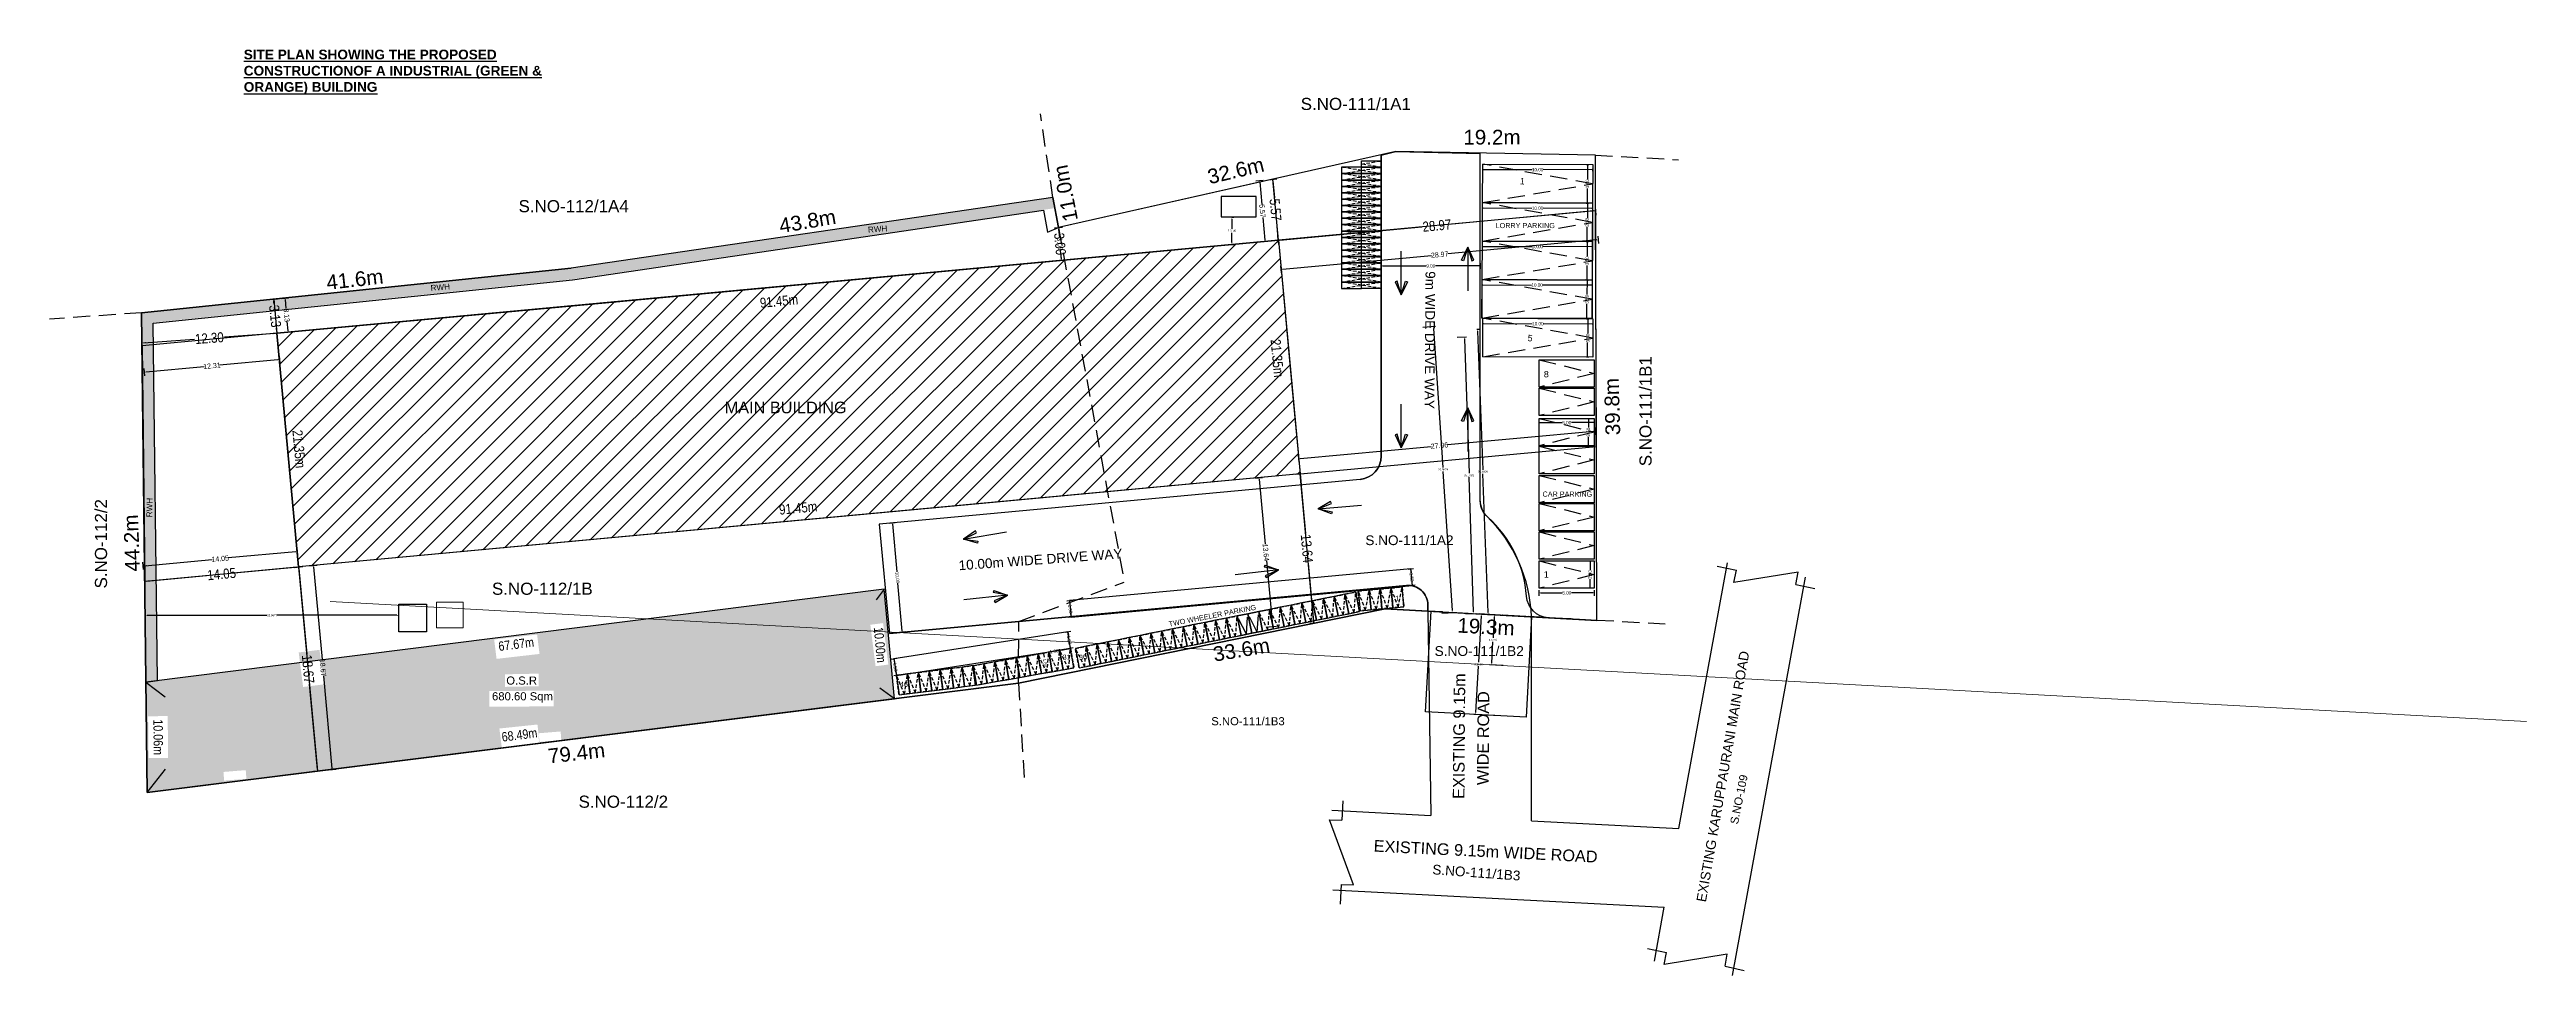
# Model space of a CAD drawing. Header units: metres. Extents: x 3177 to 3482, y -851 to -750.
# Drawn here: x 3256.9 to 3482.2, y -834.1 to -749.9 of the extents above; entities that cross this region are included whole.
import ezdxf

# ---------------------------------------------------------------- set-up
doc = ezdxf.new("R2010")
doc.units = ezdxf.units.M
doc.header["$LTSCALE"] = 1.25
doc.header["$MEASUREMENT"] = 0
for name, pattern in [('AUDIT_I_220520063047-5', [0]), ('CENTER', [2, 1.25, -0.25, 0.25, -0.25]), ('HIDDEN', [0.375, 0.25, -0.125])]:
    doc.linetypes.add(name, pattern=pattern)
doc.layers.get('Defpoints').update_dxf_attribs({"linetype": 'AUDIT_I_220520063047-5'})
for name, color, linetype in [('ANGULAR_PARKING_SLOT_1', 6, 'Continuous'), ('BLK_1_LVL_0_BLDG_FOOT_PRINT', 1, 'Continuous'), ('BLK_1_LVL_0_FRONT_SETBACK', 2, 'Continuous'), ('BLK_1_LVL_0_REAR_SETBACK', 11, 'Continuous'), ('BLK_1_LVL_0_SIDE_SETBACK1', 171, 'Continuous'), ('BLK_1_LVL_0_SIDE_SETBACK2', 102, 'Continuous'), ('CYCLE_PARKING', 250, 'Continuous'), ('DISTANCE_BLK', 238, 'Continuous'), ('FMB_OR_PLR', 70, 'CENTER'), ('GUARD_ROOM', 2, 'Continuous'), ('LORRY_PARKING', 7, 'Continuous'), ('OSR_PLAN', 7, 'Continuous'), ('PLOT_AREA_M2', 1, 'Continuous'), ('PLOT_BOUNDARY', 70, 'Continuous'), ('ROAD_WIDTH', 2, 'Continuous'), ('RWH', 130, 'Continuous'), ('SEPTIC_TANK', 146, 'Continuous'), ('SEPTIC_TANK_1', 146, 'Continuous'), ('SUPER_IMPOSED', 5, 'CENTER'), ('SURRENDER_ROAD_WIDTH', 2, 'Continuous'), ('TWO_WHEELER_DRIVE_WAY', 161, 'Continuous')]:
    doc.layers.add(name, color=color, linetype=linetype)
for name, color, linetype, lineweight in [('AS_AT_SITE', 7, 'Continuous', 25), ('DIST_CL_ROAD', 7, 'Continuous', 0), ('DIST_EXIT', 7, 'Continuous', 0), ('NOTIFIED_ROAD', 1, 'Continuous', 13), ('WASTE_DISPOSAL', 7, 'Continuous', 0)]:
    doc.layers.add(name, color=color, linetype=linetype, lineweight=lineweight)
for name, color, linetype, plot in [('BLK_1_MAX_HEIGHT_CAL', 6, 'Continuous', False), ('DRIVE_WAY', 255, 'Continuous', False), ('TWO_WHEELER_PARKING', 2, 'Continuous', False)]:
    doc.layers.add(name, color=color, linetype=linetype, plot=plot)
doc.styles.add('CODE', font='arial.ttf', dxfattribs={"height": 9})
doc.styles.add('ROOM TEXT 10.5', font='swissc.ttf')
doc.styles.add('style4', font='arialbd.ttf')
doc.dimstyles.new('BUILDING INER', dxfattribs={"dimtxt": 1.2, "dimasz": 0.3, "dimexe": 0.18, "dimexo": 0.0625, "dimgap": 0.09, "dimtad": 0, "dimzin": 0, "dimdsep": 46, "dimtxsty": 'ROOM TEXT 10.5', "dimblk": 'A1', "dimcen": 0.09, "dimse1": 1, "dimse2": 1, "dimsd1": 1, "dimsd2": 1, "dimazin": 0, "dimtfac": 1, "dimtofl": 0, "dimtmove": 0, "dimatfit": 3, "dimfxl": 0, "dimtolj": 1, "dimtzin": 0, "dimarcsym": 0})
doc.dimstyles.new('BUILDING OUTER', dxfattribs={"dimtxt": 0.3, "dimasz": 0.1, "dimexe": 0.18, "dimexo": 0.0625, "dimgap": 0.09, "dimtad": 0, "dimzin": 0, "dimdsep": 46, "dimtxsty": 'ROOM TEXT 10.5', "dimblk": 'A1', "dimcen": 0.09, "dimse1": 1, "dimse2": 1, "dimazin": 0, "dimtfac": 1, "dimtofl": 0, "dimtmove": 0, "dimatfit": 3, "dimfxl": 0, "dimtolj": 1, "dimtzin": 0, "dimarcsym": 0})
doc.dimstyles.new('BUILDING SETBACK', dxfattribs={"dimtxt": 0.91, "dimasz": 0.15, "dimexe": 0.18, "dimexo": 0.0625, "dimgap": 0.09, "dimtad": 0, "dimzin": 0, "dimdsep": 46, "dimtxsty": 'ROOM TEXT 10.5', "dimblk": 'A1', "dimcen": 0.09, "dimse1": 1, "dimse2": 1, "dimazin": 0, "dimtfac": 1, "dimtofl": 0, "dimtmove": 0, "dimatfit": 3, "dimfxl": 0, "dimtolj": 1, "dimtzin": 0, "dimarcsym": 0})
doc.dimstyles.new('plan outer', dxfattribs={"dimtxt": 0.46, "dimasz": 0.13, "dimexe": 0.18, "dimexo": 0.0625, "dimgap": 0.09, "dimtad": 0, "dimzin": 0, "dimdsep": 46, "dimtxsty": 'ROOM TEXT 10.5', "dimblk": 'A1', "dimcen": 0.09, "dimse1": 1, "dimse2": 1, "dimazin": 0, "dimtfac": 1, "dimtofl": 0, "dimtmove": 0, "dimatfit": 3, "dimfxl": 0, "dimtolj": 1, "dimtzin": 0, "dimarcsym": 0})
doc.dimstyles.get("Standard").update_dxf_attribs({"dimtxt": 0.18, "dimasz": 0.18, "dimexe": 0.18, "dimexo": 0.0625, "dimgap": 0.09, "dimtad": 0, "dimtih": 1, "dimtoh": 1, "dimdec": 4, "dimzin": 0, "dimdsep": 46, "dimtxsty": 'Standard', "dimcen": 0.09, "dimadec": 0, "dimazin": 0, "dimtfac": 1, "dimtdec": 4, "dimtofl": 0, "dimtmove": 0, "dimatfit": 3, "dimfxl": 0, "dimtolj": 1, "dimtzin": 0, "dimarcsym": 0})

msp = doc.modelspace()

# ---------------------------------------------------------------- texts
at = {"color": 0, "linetype": 'ByBlock', "style": 'CODE'}
for s, height, p in [('S.NO-111/1A1', 1.1028716, (3370.70479, -755.38145)), ('S.NO-112/1A4', 1.1028716, (3299.59014, -764.68218)), ('LORRY PARKING', 0.468889, (3388.43019, -766.12919)), ('8', 0.57888, (3392.8122, -779.7074)), ('MAIN BUILDING', 1.0587568, (3318.32977, -782.97685)), ('CAR PARKING', 0.468889, (3392.69624, -790.56251)), ('S.NO-111/1A2', 0.8822973, (3376.58642, -794.97104)), ('S.NO-112/1B', 1.1028716, (3297.1696, -799.49105)), ('1', 0.57888, (3392.8122, -797.92336)), ('S.NO-111/1B2', 0.893326, (3382.87792, -805.05686)), ('680.60 Sqm', 0.735248, (3297.17504, -809.09278)), ('O.S.R', 0.735248, (3298.47358, -807.66291)), ('S.NO-111/1B3', 0.7352478, (3362.57166, -811.3616)), ('S.NO-112/2', 1.102872, (3305.04692, -818.86654))]:
    msp.add_text(s, height=height, dxfattribs=at).set_placement(p)
for s, height, rotation, p in [('19.2m', 1.339989, 0.0735185, (3385.49443, -758.52505)), ('11.0m', 1.339989, 100.9266356, (3350.4582, -765.38776)), ('32.6m', 1.339989, 13.3435073, (3362.42316, -762.14123)), ('1', 0.57888, 354.7125398, (3390.60593, -762.12784)), ('43.8m', 1.339989, 9.6845022, (3323.40758, -766.59411)), ('RWH', 0.529378, 4.6369935, (3331.37789, -766.54441)), ('41.6m', 1.339989, 6.396222, (3282.18995, -771.74732)), ('9m WIDE DRIVE WAY', 0.8822973, 269.5853275, (3382.05852, -770.04527)), ('RWH', 0.529378, 4.6369935, (3291.61141, -771.83842)), ('5', 0.57888, 354.7125398, (3391.31724, -776.40194)), ('S.NO-111/1B1', 1.1028716, 90, (3402.6092, -787.79535)), ('39.8m', 1.339989, 91.6561796, (3399.76374, -784.95205)), ('S.NO-112/2', 1.102872, 90, (3262.17279, -798.91527)), ('44.2m', 1.339989, 92.1532435, (3265.17539, -797.36493)), ('RWH', 0.529378, 88.5159219, (3266.27344, -792.44234)), ('10.00m WIDE DRIVE WAY', 0.8822973, 4.2074482, (3339.6346, -797.26262)), ('19.3m', 1.339989, 356.9298829, (3384.92041, -802.92459)), ('33.6m', 1.339989, 9.6845022, (3362.86065, -805.5811)), ('EXISTING KARUPPAURANI MAIN ROAD', 0.8822973, 80.1406036, (3407.54254, -827.49853)), ('EXISTING 9.15m', 1.0587568, 89.5853275, (3385.59138, -818.06864)), ('WIDE ROAD', 1.058757, 89.5853275, (3387.78836, -816.81158)), ('79.4m', 1.339989, 6.396222, (3302.34742, -814.84183)), ('S.NO-109', 0.735248, 78.6017393, (3410.45517, -820.41865)), ('EXISTING 9.15m WIDE ROAD', 1.0587568, 357.160855, (3377.31806, -822.85174)), ('S.NO-111/1B3', 0.8822973, 355.8798474, (3382.65116, -824.91672))]:
    msp.add_text(s, height=height, rotation=rotation, dxfattribs=at).set_placement(p)
at = {"color": 0, "linetype": 'HIDDEN', "lineweight": -2, "style": 'CODE'}
for s, rotation, p in [('TWO WHEELER PARKING', 11.0559009, (3358.75467, -802.3924)), ('30', 6.0686512, (3350.57918, -805.43942))]:
    msp.add_text(s, height=0.468889, rotation=rotation, dxfattribs=at).set_placement(p)
for s, height, p in [('1', 0.46889, (3379.30126, -800.03905)), ('31', 0.468889, (3349.05659, -805.40293)), ('46', 0.468889, (3334.26505, -807.87107))]:
    msp.add_text(s, height=height, dxfattribs=at).set_placement(p)
at = {"color": 0, "linetype": 'ByBlock', "insert": (3274.60452, -749.89061), "char_height": 0.8844361, "attachment_point": 1, "style": 'style4'}
msp.add_mtext_dynamic_manual_height_columns('{\\LSITE PLAN SHOWING THE PROPOSED \\PCONSTRUCTIONOF A INDUSTRIAL (GREEN & \\H1.86531x; \\H0.5361x;\\PORANGE) BUILDING \\H1.57687x; }', width=47.3929006, gutter_width=1.21121, heights=[0], dxfattribs=at)

# ---------------------------------------------------------------- blocks, each defined once
blk = doc.blocks.new('A1')
at = {"color": 8, "lineweight": -2}
blk.add_line((0, 2.52), (0, -2.52), dxfattribs=at)
blk.add_solid([(-2.27, 0.38), (-2.27, -0.38), (0, 0)], dxfattribs=at)
blk = doc.blocks.new('*D10')
at = {"color": 0, "linetype": 'ByBlock', "lineweight": -2, "ltscale": 25}
for p, q in [((3277.31, -772.74), (3277.34, -773.06)), ((3277.6, -775.55), (3277.57, -775.23))]:
    blk.add_line(p, q, dxfattribs=at)
at = {"layer": 'Defpoints', "color": 0, "linetype": 'ByBlock', "lineweight": -2, "ltscale": 25}
for p in [(3277.29, -772.59), (3277.29, -772.59), (3277.61, -775.7)]:
    blk.add_point(p, dxfattribs=at)
at = {"color": 0, "linetype": 'ByBlock', "lineweight": -2, "ltscale": 25, "xscale": 0.15, "yscale": 0.15, "zscale": 0.15}
for p, rotation in [((3277.29, -772.59), 95.90721284123295), ((3277.61, -775.7), 275.9072128412329)]:
    blk.add_blockref('A1', p, dxfattribs=dict(at, rotation=rotation))
at = {"color": 0, "linetype": 'ByBlock', "lineweight": -2, "ltscale": 25, "insert": (3277.45, -774.14), "char_height": 0.91, "attachment_point": 5, "rotation": 275.9072, "style": 'ROOM TEXT 10.5'}
blk.add_mtext('\\A1;3.13', dxfattribs=at)
blk = doc.blocks.new('*D13')
at = {"color": 0, "linetype": 'ByBlock', "lineweight": -2, "ltscale": 25}
for p, q in [((3265.5, -776.56), (3270.11, -776.23)), ((3277.46, -775.71), (3272.85, -776.04))]:
    blk.add_line(p, q, dxfattribs=at)
at = {"layer": 'Defpoints', "color": 0, "linetype": 'ByBlock', "lineweight": -2, "ltscale": 25}
for p in [(3265.35, -776.57), (3265.35, -776.57), (3277.61, -775.7)]:
    blk.add_point(p, dxfattribs=at)
at = {"color": 0, "linetype": 'ByBlock', "lineweight": -2, "ltscale": 25, "xscale": 0.15, "yscale": 0.15, "zscale": 0.15}
for p, rotation in [((3265.35, -776.57), 184.0866504813819), ((3277.61, -775.7), 4.086650481381868)]:
    blk.add_blockref('A1', p, dxfattribs=dict(at, rotation=rotation))
at = {"color": 0, "linetype": 'ByBlock', "lineweight": -2, "ltscale": 25, "insert": (3271.48, -776.14), "char_height": 0.91, "attachment_point": 5, "rotation": 4.0867, "style": 'ROOM TEXT 10.5'}
blk.add_mtext('\\A1;12.30', dxfattribs=at)
blk = doc.blocks.new('*D14')
at = {"color": 0, "linetype": 'ByBlock', "lineweight": -2, "ltscale": 25}
for p, q in [((3348.69, -766.23), (3348.72, -766.49)), ((3348.94, -768.92), (3348.92, -768.66))]:
    blk.add_line(p, q, dxfattribs=at)
at = {"layer": 'Defpoints', "color": 0, "linetype": 'ByBlock', "lineweight": -2, "ltscale": 25}
for p in [(3348.68, -766.08), (3348.96, -769.07), (3348.96, -769.07)]:
    blk.add_point(p, dxfattribs=at)
at = {"color": 0, "linetype": 'ByBlock', "lineweight": -2, "ltscale": 25, "xscale": 0.15, "yscale": 0.15, "zscale": 0.15}
for p, rotation in [((3348.68, -766.08), 95.30900596978552), ((3348.96, -769.07), 275.3090059697855)]:
    blk.add_blockref('A1', p, dxfattribs=dict(at, rotation=rotation))
at = {"color": 0, "linetype": 'ByBlock', "lineweight": -2, "ltscale": 25, "insert": (3348.82, -767.57), "char_height": 0.91, "attachment_point": 5, "rotation": 275.309, "style": 'ROOM TEXT 10.5'}
blk.add_mtext('\\A1;3.00', dxfattribs=at)
blk = doc.blocks.new('*D15')
at = {"color": 0, "linetype": 'ByBlock', "lineweight": -2, "ltscale": 25}
for p, q in [((3396.74, -770.89), (3396.73, -772.18)), ((3396.73, -774.31), (3396.73, -773.02))]:
    blk.add_line(p, q, dxfattribs=at)
at = {"layer": 'Defpoints', "color": 0, "linetype": 'ByBlock', "lineweight": -2, "ltscale": 25}
for p in [(3397.21, -770.85), (3396.72, -774.35), (3397.19, -774.35)]:
    blk.add_point(p, dxfattribs=at)
at = {"color": 0, "linetype": 'ByBlock', "lineweight": -2, "ltscale": 25, "xscale": 0.043, "yscale": 0.043, "zscale": 0.043}
for p, rotation in [((3396.74, -770.85), 89.74167406809029), ((3396.72, -774.35), 269.7416740680902)]:
    blk.add_blockref('A1', p, dxfattribs=dict(at, rotation=rotation))
at = {"color": 0, "linetype": 'ByBlock', "lineweight": -2, "ltscale": 25, "insert": (3396.73, -772.6), "char_height": 0.3, "attachment_point": 5, "rotation": 89.7417, "style": 'ROOM TEXT 10.5'}
blk.add_mtext('\\A1;3.50', dxfattribs=at)
blk = doc.blocks.new('*D16')
at = {"color": 0, "linetype": 'ByBlock', "lineweight": -2, "ltscale": 25}
for p, q in [((3387.25, -771.29), (3391.69, -771.31)), ((3397.16, -771.33), (3392.72, -771.31))]:
    blk.add_line(p, q, dxfattribs=at)
at = {"layer": 'Defpoints', "color": 0, "linetype": 'ByBlock', "lineweight": -2, "ltscale": 25}
for p in [(3387.2, -771.29), (3387.21, -770.81), (3397.21, -770.85)]:
    blk.add_point(p, dxfattribs=at)
at = {"color": 0, "linetype": 'ByBlock', "lineweight": -2, "ltscale": 25, "xscale": 0.043, "yscale": 0.043, "zscale": 0.043}
for p, rotation in [((3387.2, -771.29), 179.7416740681051), ((3397.2, -771.33), 359.7416740681051)]:
    blk.add_blockref('A1', p, dxfattribs=dict(at, rotation=rotation))
at = {"color": 0, "linetype": 'ByBlock', "lineweight": -2, "ltscale": 25, "insert": (3392.2, -771.31), "char_height": 0.3, "attachment_point": 5, "rotation": 359.7417, "style": 'ROOM TEXT 10.5'}
blk.add_mtext('\\A1;10.00', dxfattribs=at)
blk = doc.blocks.new('*D17')
at = {"layer": 'Defpoints', "color": 0, "linetype": 'ByBlock', "lineweight": -2, "ltscale": 25}
for p in [(3368.67, -767.24), (3368.79, -768.55), (3277.61, -775.7)]:
    blk.add_point(p, dxfattribs=at)
at = {"color": 0, "linetype": 'ByBlock', "lineweight": -2, "ltscale": 25, "insert": (3323.27, -772.78), "char_height": 0.91, "attachment_point": 5, "rotation": 5.309, "style": 'ROOM TEXT 10.5'}
blk.add_mtext('\\A1;91.45m', dxfattribs=at)
blk = doc.blocks.new('*D18')
at = {"layer": 'Defpoints', "color": 0, "linetype": 'ByBlock', "lineweight": -2, "ltscale": 25}
for p in [(3368.67, -767.24), (3369.56, -788.6), (3370.65, -788.49)]:
    blk.add_point(p, dxfattribs=at)
at = {"color": 0, "linetype": 'ByBlock', "lineweight": -2, "ltscale": 25, "insert": (3368.57, -777.97), "char_height": 0.91, "attachment_point": 5, "rotation": 275.309, "style": 'ROOM TEXT 10.5'}
blk.add_mtext('\\A1;21.35m', dxfattribs=at)
blk = doc.blocks.new('*D19')
at = {"layer": 'Defpoints', "color": 0, "linetype": 'ByBlock', "lineweight": -2, "ltscale": 25}
for p in [(3370.65, -788.49), (3279.48, -795.83), (3279.59, -796.96)]:
    blk.add_point(p, dxfattribs=at)
at = {"color": 0, "linetype": 'ByBlock', "lineweight": -2, "ltscale": 25, "insert": (3325.01, -791.6), "char_height": 0.91, "attachment_point": 5, "rotation": 5.309, "style": 'ROOM TEXT 10.5'}
blk.add_mtext('\\A1;91.45m', dxfattribs=at)
blk = doc.blocks.new('*D20')
at = {"layer": 'Defpoints', "color": 0, "linetype": 'ByBlock', "lineweight": -2, "ltscale": 25}
for p in [(3277.61, -775.7), (3278.64, -775.6), (3279.59, -796.96)]:
    blk.add_point(p, dxfattribs=at)
at = {"color": 0, "linetype": 'ByBlock', "lineweight": -2, "ltscale": 25, "insert": (3279.63, -786.23), "char_height": 0.91, "attachment_point": 5, "rotation": 275.3063, "style": 'ROOM TEXT 10.5'}
blk.add_mtext('\\A1;21.35m', dxfattribs=at)
blk = doc.blocks.new('*D21')
at = {"color": 0, "linetype": 'ByBlock', "lineweight": -2, "ltscale": 25}
for p, q in [((3396.76, -767.39), (3396.75, -768.68)), ((3396.74, -770.81), (3396.75, -769.52))]:
    blk.add_line(p, q, dxfattribs=at)
at = {"layer": 'Defpoints', "color": 0, "linetype": 'ByBlock', "lineweight": -2, "ltscale": 25}
for p in [(3397.22, -767.35), (3396.74, -770.85), (3397.21, -770.85)]:
    blk.add_point(p, dxfattribs=at)
at = {"color": 0, "linetype": 'ByBlock', "lineweight": -2, "ltscale": 25, "xscale": 0.043, "yscale": 0.043, "zscale": 0.043}
for p, rotation in [((3396.76, -767.35), 89.74167406807533), ((3396.74, -770.85), 269.7416740680753)]:
    blk.add_blockref('A1', p, dxfattribs=dict(at, rotation=rotation))
at = {"color": 0, "linetype": 'ByBlock', "lineweight": -2, "ltscale": 25, "insert": (3396.75, -769.1), "char_height": 0.3, "attachment_point": 5, "rotation": 89.7417, "style": 'ROOM TEXT 10.5'}
blk.add_mtext('\\A1;3.50', dxfattribs=at)
blk = doc.blocks.new('*D22')
at = {"color": 0, "linetype": 'ByBlock', "lineweight": -2, "ltscale": 25}
for p, q in [((3387.26, -767.79), (3391.71, -767.81)), ((3397.18, -767.83), (3392.73, -767.81))]:
    blk.add_line(p, q, dxfattribs=at)
at = {"layer": 'Defpoints', "color": 0, "linetype": 'ByBlock', "lineweight": -2, "ltscale": 25}
for p in [(3387.22, -767.31), (3387.22, -767.79), (3397.22, -767.35)]:
    blk.add_point(p, dxfattribs=at)
at = {"color": 0, "linetype": 'ByBlock', "lineweight": -2, "ltscale": 25, "xscale": 0.043, "yscale": 0.043, "zscale": 0.043}
for p, rotation in [((3387.22, -767.79), 179.7416740680986), ((3397.22, -767.83), 359.7416740680986)]:
    blk.add_blockref('A1', p, dxfattribs=dict(at, rotation=rotation))
at = {"color": 0, "linetype": 'ByBlock', "lineweight": -2, "ltscale": 25, "insert": (3392.22, -767.81), "char_height": 0.3, "attachment_point": 5, "rotation": 359.7417, "style": 'ROOM TEXT 10.5'}
blk.add_mtext('\\A1;10.00', dxfattribs=at)
blk = doc.blocks.new('*D23')
at = {"color": 0, "linetype": 'ByBlock', "lineweight": -2, "ltscale": 25}
for p, q in [((3396.77, -763.89), (3396.77, -765.18)), ((3396.76, -767.31), (3396.76, -766.02))]:
    blk.add_line(p, q, dxfattribs=at)
at = {"layer": 'Defpoints', "color": 0, "linetype": 'ByBlock', "lineweight": -2, "ltscale": 25}
for p in [(3397.24, -763.85), (3396.76, -767.35), (3397.22, -767.35)]:
    blk.add_point(p, dxfattribs=at)
at = {"color": 0, "linetype": 'ByBlock', "lineweight": -2, "ltscale": 25, "xscale": 0.043, "yscale": 0.043, "zscale": 0.043}
for p, rotation in [((3396.77, -763.85), 89.74167406800836), ((3396.76, -767.35), 269.7416740680084)]:
    blk.add_blockref('A1', p, dxfattribs=dict(at, rotation=rotation))
at = {"color": 0, "linetype": 'ByBlock', "lineweight": -2, "ltscale": 25, "insert": (3396.76, -765.6), "char_height": 0.3, "attachment_point": 5, "rotation": 89.7417, "style": 'ROOM TEXT 10.5'}
blk.add_mtext('\\A1;3.50', dxfattribs=at)
blk = doc.blocks.new('*D24')
at = {"color": 0, "linetype": 'ByBlock', "lineweight": -2, "ltscale": 25}
for p, q in [((3387.28, -764.29), (3391.72, -764.31)), ((3397.19, -764.33), (3392.75, -764.31))]:
    blk.add_line(p, q, dxfattribs=at)
at = {"layer": 'Defpoints', "color": 0, "linetype": 'ByBlock', "lineweight": -2, "ltscale": 25}
for p in [(3387.24, -763.81), (3387.24, -764.29), (3397.24, -763.85)]:
    blk.add_point(p, dxfattribs=at)
at = {"color": 0, "linetype": 'ByBlock', "lineweight": -2, "ltscale": 25, "xscale": 0.043, "yscale": 0.043, "zscale": 0.043}
for p, rotation in [((3387.24, -764.29), 179.7416740680987), ((3397.24, -764.33), 359.7416740680987)]:
    blk.add_blockref('A1', p, dxfattribs=dict(at, rotation=rotation))
at = {"color": 0, "linetype": 'ByBlock', "lineweight": -2, "ltscale": 25, "insert": (3392.24, -764.31), "char_height": 0.3, "attachment_point": 5, "rotation": 359.7417, "style": 'ROOM TEXT 10.5'}
blk.add_mtext('\\A1;10.00', dxfattribs=at)
blk = doc.blocks.new('*D25')
at = {"color": 0, "linetype": 'ByBlock', "lineweight": -2, "ltscale": 25}
for p, q in [((3396.79, -760.39), (3396.78, -761.68)), ((3396.77, -763.81), (3396.78, -762.52))]:
    blk.add_line(p, q, dxfattribs=at)
at = {"layer": 'Defpoints', "color": 0, "linetype": 'ByBlock', "lineweight": -2, "ltscale": 25}
for p in [(3397.25, -760.35), (3396.77, -763.85), (3397.24, -763.85)]:
    blk.add_point(p, dxfattribs=at)
at = {"color": 0, "linetype": 'ByBlock', "lineweight": -2, "ltscale": 25, "xscale": 0.043, "yscale": 0.043, "zscale": 0.043}
for p, rotation in [((3396.79, -760.35), 89.74167406806048), ((3396.77, -763.85), 269.7416740680605)]:
    blk.add_blockref('A1', p, dxfattribs=dict(at, rotation=rotation))
at = {"color": 0, "linetype": 'ByBlock', "lineweight": -2, "ltscale": 25, "insert": (3396.78, -762.1), "char_height": 0.3, "attachment_point": 5, "rotation": 89.7417, "style": 'ROOM TEXT 10.5'}
blk.add_mtext('\\A1;3.50', dxfattribs=at)
blk = doc.blocks.new('*D26')
at = {"color": 0, "linetype": 'ByBlock', "lineweight": -2, "ltscale": 25}
for p, q in [((3387.29, -760.79), (3391.74, -760.81)), ((3397.21, -760.83), (3392.76, -760.81))]:
    blk.add_line(p, q, dxfattribs=at)
at = {"layer": 'Defpoints', "color": 0, "linetype": 'ByBlock', "lineweight": -2, "ltscale": 25}
for p in [(3387.25, -760.31), (3387.25, -760.79), (3397.25, -760.35)]:
    blk.add_point(p, dxfattribs=at)
at = {"color": 0, "linetype": 'ByBlock', "lineweight": -2, "ltscale": 25, "xscale": 0.043, "yscale": 0.043, "zscale": 0.043}
for p, rotation in [((3387.25, -760.79), 179.7416740681012), ((3397.25, -760.83), 359.7416740681012)]:
    blk.add_blockref('A1', p, dxfattribs=dict(at, rotation=rotation))
at = {"color": 0, "linetype": 'ByBlock', "lineweight": -2, "ltscale": 25, "insert": (3392.25, -760.81), "char_height": 0.3, "attachment_point": 5, "rotation": 359.7417, "style": 'ROOM TEXT 10.5'}
blk.add_mtext('\\A1;10.00', dxfattribs=at)
blk = doc.blocks.new('*D27')
at = {"color": 0, "linetype": 'ByBlock', "lineweight": -2, "ltscale": 25}
for p, q in [((3396.8, -774.42), (3396.8, -775.71)), ((3396.79, -777.83), (3396.79, -776.55))]:
    blk.add_line(p, q, dxfattribs=at)
at = {"layer": 'Defpoints', "color": 0, "linetype": 'ByBlock', "lineweight": -2, "ltscale": 25}
for p in [(3397.27, -774.38), (3396.79, -777.88), (3397.25, -777.88)]:
    blk.add_point(p, dxfattribs=at)
at = {"color": 0, "linetype": 'ByBlock', "lineweight": -2, "ltscale": 25, "xscale": 0.043, "yscale": 0.043, "zscale": 0.043}
for p, rotation in [((3396.8, -774.38), 89.74167406805304), ((3396.79, -777.88), 269.741674068053)]:
    blk.add_blockref('A1', p, dxfattribs=dict(at, rotation=rotation))
at = {"color": 0, "linetype": 'ByBlock', "lineweight": -2, "ltscale": 25, "insert": (3396.8, -776.13), "char_height": 0.3, "attachment_point": 5, "rotation": 89.7417, "style": 'ROOM TEXT 10.5'}
blk.add_mtext('\\A1;3.50', dxfattribs=at)
blk = doc.blocks.new('*D28')
at = {"color": 0, "linetype": 'ByBlock', "lineweight": -2, "ltscale": 25}
for p, q in [((3387.31, -774.81), (3391.75, -774.83)), ((3397.22, -774.86), (3392.78, -774.84))]:
    blk.add_line(p, q, dxfattribs=at)
at = {"layer": 'Defpoints', "color": 0, "linetype": 'ByBlock', "lineweight": -2, "ltscale": 25}
for p in [(3387.27, -774.33), (3397.27, -774.38), (3387.27, -774.81)]:
    blk.add_point(p, dxfattribs=at)
at = {"color": 0, "linetype": 'ByBlock', "lineweight": -2, "ltscale": 25, "xscale": 0.043, "yscale": 0.043, "zscale": 0.043}
for p, rotation in [((3387.27, -774.81), 179.7416740680985), ((3397.27, -774.86), 359.7416740680986)]:
    blk.add_blockref('A1', p, dxfattribs=dict(at, rotation=rotation))
at = {"color": 0, "linetype": 'ByBlock', "lineweight": -2, "ltscale": 25, "insert": (3392.27, -774.83), "char_height": 0.3, "attachment_point": 5, "rotation": 359.7417, "style": 'ROOM TEXT 10.5'}
blk.add_mtext('\\A1;10.00', dxfattribs=at)
blk = doc.blocks.new('*D11')
at = {"color": 0, "linetype": 'ByBlock', "lineweight": -2, "ltscale": 25}
for p, q in [((3396.86, -783.48), (3396.86, -784.27)), ((3396.86, -785.89), (3396.86, -785.11))]:
    blk.add_line(p, q, dxfattribs=at)
at = {"layer": 'Defpoints', "color": 0, "linetype": 'ByBlock', "lineweight": -2, "ltscale": 25}
for p in [(3396.86, -783.44), (3397.74, -783.44), (3397.74, -785.94)]:
    blk.add_point(p, dxfattribs=at)
at = {"color": 0, "linetype": 'ByBlock', "lineweight": -2, "ltscale": 25, "xscale": 0.043, "yscale": 0.043, "zscale": 0.043}
for p, rotation in [((3396.86, -783.44), 90), ((3396.86, -785.94), 270)]:
    blk.add_blockref('A1', p, dxfattribs=dict(at, rotation=rotation))
at = {"color": 0, "linetype": 'ByBlock', "lineweight": -2, "ltscale": 25, "insert": (3396.86, -784.69), "char_height": 0.3, "attachment_point": 5, "rotation": 90, "style": 'ROOM TEXT 10.5'}
blk.add_mtext('\\A1;2.50', dxfattribs=at)
blk = doc.blocks.new('*D12')
at = {"color": 0, "linetype": 'ByBlock', "lineweight": -2, "ltscale": 25}
for p, q in [((3392.44, -783.83), (3394.48, -783.83)), ((3397.36, -783.83), (3395.32, -783.83))]:
    blk.add_line(p, q, dxfattribs=at)
at = {"layer": 'Defpoints', "color": 0, "linetype": 'ByBlock', "lineweight": -2, "ltscale": 25}
for p in [(3392.4, -783.29), (3397.4, -783.29), (3397.4, -783.83)]:
    blk.add_point(p, dxfattribs=at)
at = {"color": 0, "linetype": 'ByBlock', "lineweight": -2, "ltscale": 25, "xscale": 0.043, "yscale": 0.043, "zscale": 0.043, "rotation": 180}
blk.add_blockref('A1', (3392.4, -783.83), dxfattribs=at)
at = {"color": 0, "linetype": 'ByBlock', "lineweight": -2, "ltscale": 25, "xscale": 0.043, "yscale": 0.043, "zscale": 0.043}
blk.add_blockref('A1', (3397.4, -783.83), dxfattribs=at)
at = {"color": 0, "linetype": 'ByBlock', "lineweight": -2, "ltscale": 25, "insert": (3394.9, -783.83), "char_height": 0.3, "attachment_point": 5, "style": 'ROOM TEXT 10.5'}
blk.add_mtext('\\A1;5.00', dxfattribs=at)
blk = doc.blocks.new('*D29')
at = {"color": 0, "linetype": 'HIDDEN', "lineweight": -2}
for p, q in [((3347.76, -804.72), (3347.72, -804.73)), ((3348.83, -804.53), (3348.87, -804.53))]:
    blk.add_line(p, q, dxfattribs=at)
at = {"layer": 'Defpoints', "color": 0, "linetype": 'HIDDEN', "lineweight": -2}
for p in [(3347.8, -804.72), (3347.8, -804.72), (3348.79, -804.54)]:
    blk.add_point(p, dxfattribs=at)
at = {"color": 0, "linetype": 'HIDDEN', "lineweight": -2, "xscale": 0.043, "yscale": 0.043, "zscale": 0.043}
for p, rotation in [((3347.8, -804.72), 10.09308034178388), ((3348.79, -804.54), 190.0930803417839)]:
    blk.add_blockref('A1', p, dxfattribs=dict(at, rotation=rotation))
at = {"color": 0, "linetype": 'HIDDEN', "lineweight": -2, "insert": (3348.29, -804.63), "char_height": 0.3, "attachment_point": 5, "rotation": 10.0931, "style": 'ROOM TEXT 10.5'}
blk.add_mtext('\\A1;1.00', dxfattribs=at)
blk = doc.blocks.new('*D30')
at = {"color": 0, "linetype": 'HIDDEN', "lineweight": -2}
for p, q in [((3347.32, -804.85), (3347.4, -805.28)), ((3347.62, -806.53), (3347.54, -806.1))]:
    blk.add_line(p, q, dxfattribs=at)
at = {"layer": 'Defpoints', "color": 0, "linetype": 'HIDDEN', "lineweight": -2}
for p in [(3347.31, -804.8), (3347.63, -806.58), (3347.63, -806.58)]:
    blk.add_point(p, dxfattribs=at)
at = {"color": 0, "linetype": 'HIDDEN', "lineweight": -2, "xscale": 0.043, "yscale": 0.043, "zscale": 0.043}
for p, rotation in [((3347.31, -804.8), 100.0930803417182), ((3347.63, -806.58), 280.0930803417182)]:
    blk.add_blockref('A1', p, dxfattribs=dict(at, rotation=rotation))
at = {"color": 0, "linetype": 'HIDDEN', "lineweight": -2, "insert": (3347.47, -805.69), "char_height": 0.3, "attachment_point": 5, "rotation": 280.0931, "style": 'ROOM TEXT 10.5'}
blk.add_mtext('\\A1;1.80', dxfattribs=at)
blk = doc.blocks.new('*D31')
at = {"color": 0, "linetype": 'ByBlock', "lineweight": -2, "ltscale": 25}
for p, q in [((3279.44, -796.97), (3273.96, -797.48)), ((3265.75, -798.24), (3271.23, -797.73))]:
    blk.add_line(p, q, dxfattribs=at)
at = {"layer": 'Defpoints', "color": 0, "linetype": 'ByBlock', "lineweight": -2, "ltscale": 25}
for p in [(3279.59, -796.96), (3279.59, -796.96), (3265.6, -798.26)]:
    blk.add_point(p, dxfattribs=at)
at = {"color": 0, "linetype": 'ByBlock', "lineweight": -2, "ltscale": 25, "xscale": 0.15, "yscale": 0.15, "zscale": 0.15}
for p, rotation in [((3279.59, -796.96), 5.306347405308779), ((3265.6, -798.26), 185.3063474053088)]:
    blk.add_blockref('A1', p, dxfattribs=dict(at, rotation=rotation))
at = {"color": 0, "linetype": 'ByBlock', "lineweight": -2, "ltscale": 25, "insert": (3272.59, -797.61), "char_height": 0.91, "attachment_point": 5, "rotation": 5.3063, "style": 'ROOM TEXT 10.5'}
blk.add_mtext('\\A1;14.05', dxfattribs=at)
blk = doc.blocks.new('*D32')
at = {"layer": 'Defpoints', "color": 0, "linetype": 'ByBlock', "lineweight": -2, "ltscale": 25}
for p in [(3332.85, -798.99), (3332.91, -809.03), (3333.77, -808.95)]:
    blk.add_point(p, dxfattribs=at)
at = {"color": 0, "linetype": 'ByBlock', "lineweight": -2, "ltscale": 25, "insert": (3332.45, -804.05), "char_height": 0.85, "attachment_point": 5, "rotation": 275.309, "style": 'ROOM TEXT 10.5'}
blk.add_mtext('\\A1;10.00m', dxfattribs=at)
blk = doc.blocks.new('*D33')
at = {"layer": 'Defpoints', "color": 0, "linetype": 'ByBlock', "lineweight": -2, "ltscale": 25}
for p in [(3332.85, -798.99), (3265.7, -807.43), (3265.8, -808.21)]:
    blk.add_point(p, dxfattribs=at)
at = {"color": 0, "linetype": 'ByBlock', "lineweight": -2, "ltscale": 25, "insert": (3299.37, -803.99), "char_height": 0.85, "attachment_point": 5, "rotation": 7.1603, "style": 'ROOM TEXT 10.5'}
blk.add_mtext('\\A1;67.67m', dxfattribs=at)
blk = doc.blocks.new('*D34')
at = {"layer": 'Defpoints', "color": 0, "linetype": 'ByBlock', "lineweight": -2, "ltscale": 25}
for p in [(3265.7, -807.43), (3265.82, -817.49), (3266.88, -817.48)]:
    blk.add_point(p, dxfattribs=at)
at = {"color": 0, "linetype": 'ByBlock', "lineweight": -2, "ltscale": 25, "insert": (3266.82, -812.45), "char_height": 0.85, "attachment_point": 5, "rotation": 270.6561, "style": 'ROOM TEXT 10.5'}
blk.add_mtext('\\A1;10.06m', dxfattribs=at)
blk = doc.blocks.new('*D35')
at = {"layer": 'Defpoints', "color": 0, "linetype": 'ByBlock', "lineweight": -2, "ltscale": 25}
for p in [(3333.65, -807.97), (3333.77, -808.95), (3265.82, -817.49)]:
    blk.add_point(p, dxfattribs=at)
at = {"color": 0, "linetype": 'ByBlock', "lineweight": -2, "ltscale": 25, "insert": (3299.67, -812.24), "char_height": 0.85, "attachment_point": 5, "rotation": 7.1647, "style": 'ROOM TEXT 10.5'}
blk.add_mtext('\\A1;68.49m', dxfattribs=at)
blk = doc.blocks.new('*D36')
at = {"color": 0, "linetype": 'ByBlock', "lineweight": -2, "ltscale": 25}
for p, q in [((3368.17, -761.84), (3368.31, -763.37)), ((3368.66, -767.09), (3368.52, -765.55))]:
    blk.add_line(p, q, dxfattribs=at)
at = {"layer": 'Defpoints', "color": 0, "linetype": 'ByBlock', "lineweight": -2, "ltscale": 25}
for p in [(3368.16, -761.69), (3368.67, -767.24), (3368.67, -767.24)]:
    blk.add_point(p, dxfattribs=at)
at = {"color": 0, "linetype": 'ByBlock', "lineweight": -2, "ltscale": 25, "xscale": 0.15, "yscale": 0.15, "zscale": 0.15}
for p, rotation in [((3368.16, -761.69), 95.30900596978654), ((3368.67, -767.24), 275.3090059697865)]:
    blk.add_blockref('A1', p, dxfattribs=dict(at, rotation=rotation))
at = {"color": 0, "linetype": 'ByBlock', "lineweight": -2, "ltscale": 25, "insert": (3368.41, -764.46), "char_height": 0.91, "attachment_point": 5, "rotation": 275.309, "style": 'ROOM TEXT 10.5'}
blk.add_mtext('\\A1;5.57', dxfattribs=at)
blk = doc.blocks.new('*D37')
at = {"color": 0, "linetype": 'ByBlock', "lineweight": -2, "ltscale": 25}
for p, q in [((3397.36, -764.57), (3384.48, -765.77)), ((3368.82, -767.22), (3381.71, -766.02))]:
    blk.add_line(p, q, dxfattribs=at)
at = {"layer": 'Defpoints', "color": 0, "linetype": 'ByBlock', "lineweight": -2, "ltscale": 25}
for p in [(3397.51, -764.56), (3368.67, -767.24), (3368.67, -767.24)]:
    blk.add_point(p, dxfattribs=at)
at = {"color": 0, "linetype": 'ByBlock', "lineweight": -2, "ltscale": 25, "xscale": 0.15, "yscale": 0.15, "zscale": 0.15}
for p, rotation in [((3397.51, -764.56), 5.309005969792668), ((3368.67, -767.24), 185.3090059697927)]:
    blk.add_blockref('A1', p, dxfattribs=dict(at, rotation=rotation))
at = {"color": 0, "linetype": 'ByBlock', "lineweight": -2, "ltscale": 25, "insert": (3383.09, -765.9), "char_height": 0.91, "attachment_point": 5, "rotation": 5.309, "style": 'ROOM TEXT 10.5'}
blk.add_mtext('\\A1;28.97', dxfattribs=at)
blk = doc.blocks.new('*D38')
at = {"color": 0, "linetype": 'ByBlock', "lineweight": -2, "ltscale": 25}
for p, q in [((3370.66, -788.64), (3371.15, -793.92)), ((3371.89, -801.93), (3371.4, -796.65))]:
    blk.add_line(p, q, dxfattribs=at)
at = {"layer": 'Defpoints', "color": 0, "linetype": 'ByBlock', "lineweight": -2, "ltscale": 25}
for p in [(3370.65, -788.49), (3370.65, -788.49), (3371.9, -802.08)]:
    blk.add_point(p, dxfattribs=at)
at = {"color": 0, "linetype": 'ByBlock', "lineweight": -2, "ltscale": 25, "xscale": 0.15, "yscale": 0.15, "zscale": 0.15}
for p, rotation in [((3370.65, -788.49), 95.2670086245213), ((3371.9, -802.08), 275.2670086245213)]:
    blk.add_blockref('A1', p, dxfattribs=dict(at, rotation=rotation))
at = {"color": 0, "linetype": 'ByBlock', "lineweight": -2, "ltscale": 25, "insert": (3371.27, -795.29), "char_height": 0.91, "attachment_point": 5, "rotation": 275.267, "style": 'ROOM TEXT 10.5'}
blk.add_mtext('\\A1;13.64', dxfattribs=at)
blk = doc.blocks.new('*D39')
at = {"color": 0, "linetype": 'ByBlock', "lineweight": -2, "ltscale": 25}
for p, q in [((3279.6, -797.11), (3280.33, -804.88)), ((3281.3, -815.39), (3280.58, -807.62))]:
    blk.add_line(p, q, dxfattribs=at)
at = {"layer": 'Defpoints', "color": 0, "linetype": 'ByBlock', "lineweight": -2, "ltscale": 25}
for p in [(3279.59, -796.96), (3281.32, -815.54), (3281.32, -815.54)]:
    blk.add_point(p, dxfattribs=at)
at = {"color": 0, "linetype": 'ByBlock', "lineweight": -2, "ltscale": 25, "xscale": 0.15, "yscale": 0.15, "zscale": 0.15}
for p, rotation in [((3279.59, -796.96), 95.30938819371963), ((3281.32, -815.54), 275.3093881937197)]:
    blk.add_blockref('A1', p, dxfattribs=dict(at, rotation=rotation))
at = {"color": 0, "linetype": 'ByBlock', "lineweight": -2, "ltscale": 25, "insert": (3280.45, -806.25), "char_height": 0.91, "attachment_point": 5, "rotation": 275.3094, "style": 'ROOM TEXT 10.5'}
blk.add_mtext('\\A1;18.67', dxfattribs=at)
blk = doc.blocks.new('*D46')
at = {"layer": 'Defpoints', "color": 0, "linetype": 'ByBlock', "lineweight": -2}
for p in [(3364.42, -765.12), (3364.45, -765.12), (3364.42, -767.63)]:
    blk.add_point(p, dxfattribs=at)
at = {"layer": 'SEPTIC_TANK', "color": 0, "linetype": 'ByBlock', "lineweight": -2}
for p, q in [((3364.45, -765.3), (3364.45, -766.19)), ((3364.48, -765.12), (3364.63, -765.12)), ((3364.45, -767.45), (3364.45, -766.56)), ((3364.48, -767.63), (3364.63, -767.63))]:
    blk.add_line(p, q, dxfattribs=at)
for points in [[(3364.42, -765.3), (3364.48, -765.3), (3364.45, -765.12)], [(3364.42, -767.45), (3364.48, -767.45), (3364.45, -767.63)]]:
    blk.add_solid(points, dxfattribs=at)
at = {"layer": 'SEPTIC_TANK', "color": 0, "linetype": 'ByBlock', "insert": (3364.45, -766.37), "char_height": 0.18, "attachment_point": 5}
blk.add_mtext('\\A1;2.5146', dxfattribs=at)
blk = doc.blocks.new('*D47')
at = {"layer": 'Defpoints', "color": 0, "lineweight": -2}
for p in [(3288.71, -801.36), (3265.65, -802.48), (3288.71, -802.48)]:
    blk.add_point(p, dxfattribs=at)
at = {"layer": 'SEPTIC_TANK', "color": 0, "lineweight": -2}
for p, q in [((3265.65, -802.42), (3265.65, -801.18)), ((3265.83, -801.36), (3276.71, -801.36)), ((3288.53, -801.36), (3277.65, -801.36)), ((3288.71, -802.42), (3288.71, -801.18))]:
    blk.add_line(p, q, dxfattribs=at)
for points in [[(3265.83, -801.33), (3265.83, -801.39), (3265.65, -801.36)], [(3288.53, -801.33), (3288.53, -801.39), (3288.71, -801.36)]]:
    blk.add_solid(points, dxfattribs=at)
at = {"layer": 'SEPTIC_TANK', "color": 0, "insert": (3277.18, -801.36), "char_height": 0.18, "attachment_point": 5}
blk.add_mtext('\\A1;23.0677', dxfattribs=at)
blk = doc.blocks.new('*D51')
at = {"layer": 'Defpoints', "color": 0, "lineweight": -2}
for p in [(3384.85, -776.04), (3385.67, -801.23), (3386.42, -801.21)]:
    blk.add_point(p, dxfattribs=at)
at = {"layer": 'DIST_CL_ROAD', "color": 0, "lineweight": -2}
for p, q in [((3384.92, -776.04), (3385.78, -776.01)), ((3385.61, -776.2), (3386.01, -788.43)), ((3386.41, -801.03), (3386.02, -788.8)), ((3385.73, -801.23), (3386.6, -801.2))]:
    blk.add_line(p, q, dxfattribs=at)
for points in [[(3385.64, -776.2), (3385.58, -776.2), (3385.6, -776.02)], [(3386.44, -801.02), (3386.38, -801.03), (3386.42, -801.21)]]:
    blk.add_solid(points, dxfattribs=at)
at = {"layer": 'DIST_CL_ROAD', "color": 0, "insert": (3386.01, -788.61), "char_height": 0.18, "attachment_point": 5}
blk.add_mtext('\\A1;25.1981', dxfattribs=at)
blk = doc.blocks.new('*D52')
at = {"layer": 'BLK_1_MAX_HEIGHT_CAL', "color": 0, "lineweight": -2}
for p, q in [((3386.71, -775.32), (3386.96, -775.31)), ((3386.79, -775.5), (3387.26, -788.11)), ((3387.74, -801.1), (3387.27, -788.48)), ((3387.68, -801.28), (3387.93, -801.27))]:
    blk.add_line(p, q, dxfattribs=at)
for points in [[(3386.82, -775.49), (3386.76, -775.5), (3386.78, -775.32)], [(3387.77, -801.1), (3387.71, -801.1), (3387.75, -801.28)]]:
    blk.add_solid(points, dxfattribs=at)
at = {"layer": 'Defpoints', "color": 0, "lineweight": -2}
for p in [(3386.65, -775.32), (3387.62, -801.28), (3387.75, -801.28)]:
    blk.add_point(p, dxfattribs=at)
at = {"layer": 'BLK_1_MAX_HEIGHT_CAL', "color": 0, "insert": (3387.27, -788.3), "char_height": 0.18, "attachment_point": 5}
blk.add_mtext('\\A1;25.9809', dxfattribs=at)
blk = doc.blocks.new('*D53')
at = {"layer": 'Defpoints', "color": 0, "lineweight": -2}
for p in [(3387.12, -801.24), (3389.41, -801.37), (3388.91, -810.51)]:
    blk.add_point(p, dxfattribs=at)
at = {"layer": 'SURRENDER_ROAD_WIDTH', "color": 0, "lineweight": -2}
for p, q in [((3387.11, -801.42), (3386.88, -805.63)), ((3389.35, -801.37), (3386.94, -801.23)), ((3386.63, -810.2), (3386.86, -805.99)), ((3388.85, -810.5), (3386.44, -810.37))]:
    blk.add_line(p, q, dxfattribs=at)
for points in [[(3387.08, -801.42), (3387.14, -801.43), (3387.12, -801.24)], [(3386.6, -810.2), (3386.66, -810.2), (3386.62, -810.38)]]:
    blk.add_solid(points, dxfattribs=at)
at = {"layer": 'SURRENDER_ROAD_WIDTH', "color": 0, "insert": (3386.87, -805.81), "char_height": 0.18, "attachment_point": 5}
blk.add_mtext('\\A1;9.1500', dxfattribs=at)
blk = doc.blocks.new('*D54')
at = {"layer": 'Defpoints', "color": 0, "lineweight": -2}
for p in [(3388.32, -801.31), (3389.41, -801.37), (3389.16, -805.94)]:
    blk.add_point(p, dxfattribs=at)
at = {"layer": 'NOTIFIED_ROAD', "color": 0, "lineweight": -2}
for p, q in [((3389.35, -801.37), (3388.14, -801.3)), ((3388.31, -801.49), (3388.2, -803.41)), ((3388.08, -805.7), (3388.18, -803.78)), ((3389.1, -805.93), (3387.89, -805.87))]:
    blk.add_line(p, q, dxfattribs=at)
for points in [[(3388.28, -801.49), (3388.34, -801.49), (3388.32, -801.31)], [(3388.05, -805.7), (3388.11, -805.7), (3388.07, -805.88)]]:
    blk.add_solid(points, dxfattribs=at)
at = {"layer": 'NOTIFIED_ROAD', "color": 0, "insert": (3388.19, -803.59), "char_height": 0.18, "attachment_point": 5}
blk.add_mtext('\\A1;4.5750', dxfattribs=at)
blk = doc.blocks.new('*D55')
at = {"layer": 'Defpoints', "color": 0, "lineweight": -2}
for p in [(3381.75, -775.14), (3383.47, -801.17), (3384.51, -801.1)]:
    blk.add_point(p, dxfattribs=at)
at = {"layer": 'DIST_EXIT', "color": 0, "lineweight": -2}
for p, q in [((3381.81, -775.14), (3382.96, -775.06)), ((3382.79, -775.25), (3383.63, -787.9)), ((3384.5, -800.92), (3383.66, -788.27)), ((3383.54, -801.17), (3384.69, -801.09))]:
    blk.add_line(p, q, dxfattribs=at)
for points in [[(3382.82, -775.25), (3382.76, -775.25), (3382.78, -775.07)], [(3384.53, -800.92), (3384.47, -800.92), (3384.51, -801.1)]]:
    blk.add_solid(points, dxfattribs=at)
at = {"layer": 'DIST_EXIT', "color": 0, "insert": (3383.65, -788.09), "char_height": 0.18, "attachment_point": 5}
blk.add_mtext('\\A1;26.0874', dxfattribs=at)
blk = doc.blocks.new('*D57')
at = {"layer": 'BLK_1_LVL_0_REAR_SETBACK', "color": 0, "lineweight": -2, "ltscale": 400}
for p, q in [((3348.69, -766.21), (3348.76, -766.98)), ((3348.95, -768.94), (3348.87, -768.17))]:
    blk.add_line(p, q, dxfattribs=at)
at = {"layer": 'Defpoints', "color": 0, "lineweight": -2, "ltscale": 400}
for p in [(3348.68, -766.08), (3348.96, -769.07), (3348.96, -769.07)]:
    blk.add_point(p, dxfattribs=at)
at = {"layer": 'BLK_1_LVL_0_REAR_SETBACK', "color": 0, "lineweight": -2, "ltscale": 400, "xscale": 0.13, "yscale": 0.13, "zscale": 0.13}
for p, rotation in [((3348.68, -766.08), 95.30900596979343), ((3348.96, -769.07), 275.3090059697934)]:
    blk.add_blockref('A1', p, dxfattribs=dict(at, rotation=rotation))
at = {"layer": 'BLK_1_LVL_0_REAR_SETBACK', "color": 0, "ltscale": 400, "insert": (3348.82, -767.57), "char_height": 0.46, "attachment_point": 5, "rotation": 275.309, "style": 'ROOM TEXT 10.5'}
blk.add_mtext('\\A1;3.00', dxfattribs=at)
blk = doc.blocks.new('*D58')
at = {"layer": 'BLK_1_LVL_0_REAR_SETBACK', "color": 0, "lineweight": -2, "ltscale": 400}
for p, q in [((3278.36, -772.62), (3278.44, -773.45)), ((3278.63, -775.47), (3278.55, -774.64))]:
    blk.add_line(p, q, dxfattribs=at)
at = {"layer": 'Defpoints', "color": 0, "lineweight": -2, "ltscale": 400}
for p in [(3277.33, -772.59), (3277.61, -775.7), (3278.64, -775.6)]:
    blk.add_point(p, dxfattribs=at)
at = {"layer": 'BLK_1_LVL_0_REAR_SETBACK', "color": 0, "lineweight": -2, "ltscale": 400, "xscale": 0.13, "yscale": 0.13, "zscale": 0.13}
for p, rotation in [((3278.35, -772.49), 95.3063474053076), ((3278.64, -775.6), 275.3063474053075)]:
    blk.add_blockref('A1', p, dxfattribs=dict(at, rotation=rotation))
at = {"layer": 'BLK_1_LVL_0_REAR_SETBACK', "color": 0, "ltscale": 400, "insert": (3278.5, -774.05), "char_height": 0.46, "attachment_point": 5, "rotation": 275.3063, "style": 'ROOM TEXT 10.5'}
blk.add_mtext('\\A1;3.13', dxfattribs=at)
blk = doc.blocks.new('*D59')
at = {"layer": 'BLK_1_LVL_0_SIDE_SETBACK1', "color": 0, "lineweight": -2, "ltscale": 400}
for p, q in [((3265.7, -779.21), (3271.01, -778.72)), ((3277.71, -778.1), (3272.4, -778.59))]:
    blk.add_line(p, q, dxfattribs=at)
at = {"layer": 'Defpoints', "color": 0, "lineweight": -2, "ltscale": 400}
for p in [(3265.35, -776.84), (3277.61, -775.7), (3265.58, -779.23)]:
    blk.add_point(p, dxfattribs=at)
at = {"layer": 'BLK_1_LVL_0_SIDE_SETBACK1', "color": 0, "lineweight": -2, "ltscale": 400, "xscale": 0.13, "yscale": 0.13, "zscale": 0.13}
for p, rotation in [((3265.58, -779.23), 185.3090059697958), ((3277.84, -778.09), 5.309005969795784)]:
    blk.add_blockref('A1', p, dxfattribs=dict(at, rotation=rotation))
at = {"layer": 'BLK_1_LVL_0_SIDE_SETBACK1', "color": 0, "ltscale": 400, "insert": (3271.71, -778.66), "char_height": 0.46, "attachment_point": 5, "rotation": 5.309, "style": 'ROOM TEXT 10.5'}
blk.add_mtext('\\A1;12.31', dxfattribs=at)
blk = doc.blocks.new('*D60')
at = {"layer": 'BLK_1_LVL_0_SIDE_SETBACK1', "color": 0, "lineweight": -2, "ltscale": 400}
for p, q in [((3265.6, -796.85), (3271.73, -796.28)), ((3279.33, -795.58), (3273.2, -796.14))]:
    blk.add_line(p, q, dxfattribs=at)
at = {"layer": 'Defpoints', "color": 0, "lineweight": -2, "ltscale": 400}
for p in [(3279.46, -795.56), (3279.59, -796.95), (3265.6, -798.25)]:
    blk.add_point(p, dxfattribs=at)
at = {"layer": 'BLK_1_LVL_0_SIDE_SETBACK1', "color": 0, "lineweight": -2, "ltscale": 400, "xscale": 0.13, "yscale": 0.13, "zscale": 0.13}
for p, rotation in [((3265.47, -796.86), 185.3090059697958), ((3279.46, -795.56), 5.309005969795775)]:
    blk.add_blockref('A1', p, dxfattribs=dict(at, rotation=rotation))
at = {"layer": 'BLK_1_LVL_0_SIDE_SETBACK1', "color": 0, "ltscale": 400, "insert": (3272.46, -796.21), "char_height": 0.46, "attachment_point": 5, "rotation": 5.309, "style": 'ROOM TEXT 10.5'}
blk.add_mtext('\\A1;14.05', dxfattribs=at)
blk = doc.blocks.new('*D61')
at = {"layer": 'BLK_1_LVL_0_FRONT_SETBACK', "color": 0, "lineweight": -2, "ltscale": 400}
for p, q in [((3280.95, -796.96), (3281.73, -805.39)), ((3282.65, -815.29), (3281.87, -806.86))]:
    blk.add_line(p, q, dxfattribs=at)
at = {"layer": 'Defpoints', "color": 0, "lineweight": -2, "ltscale": 400}
for p in [(3279.59, -796.96), (3281.32, -815.54), (3282.67, -815.42)]:
    blk.add_point(p, dxfattribs=at)
at = {"layer": 'BLK_1_LVL_0_FRONT_SETBACK', "color": 0, "lineweight": -2, "ltscale": 400, "xscale": 0.13, "yscale": 0.13, "zscale": 0.13}
for p, rotation in [((3280.94, -796.83), 95.30634740531163), ((3282.67, -815.42), 275.3063474053116)]:
    blk.add_blockref('A1', p, dxfattribs=dict(at, rotation=rotation))
at = {"layer": 'BLK_1_LVL_0_FRONT_SETBACK', "color": 0, "ltscale": 400, "insert": (3281.8, -806.12), "char_height": 0.46, "attachment_point": 5, "rotation": 275.3063, "style": 'ROOM TEXT 10.5'}
blk.add_mtext('\\A1;18.67', dxfattribs=at)
blk = doc.blocks.new('*D62')
at = {"layer": 'BLK_1_LVL_0_FRONT_SETBACK', "color": 0, "lineweight": -2, "ltscale": 400}
for p, q in [((3366.92, -788.97), (3367.47, -794.9)), ((3368.16, -802.29), (3367.61, -796.37))]:
    blk.add_line(p, q, dxfattribs=at)
at = {"layer": 'Defpoints', "color": 0, "lineweight": -2, "ltscale": 400}
for p in [(3370.65, -788.49), (3368.17, -802.42), (3371.91, -802.08)]:
    blk.add_point(p, dxfattribs=at)
at = {"layer": 'BLK_1_LVL_0_FRONT_SETBACK', "color": 0, "lineweight": -2, "ltscale": 400, "xscale": 0.13, "yscale": 0.13, "zscale": 0.13}
for p, rotation in [((3366.91, -788.84), 95.30900596978957), ((3368.17, -802.42), 275.3090059697897)]:
    blk.add_blockref('A1', p, dxfattribs=dict(at, rotation=rotation))
at = {"layer": 'BLK_1_LVL_0_FRONT_SETBACK', "color": 0, "ltscale": 400, "insert": (3367.54, -795.63), "char_height": 0.46, "attachment_point": 5, "rotation": 275.309, "style": 'ROOM TEXT 10.5'}
blk.add_mtext('\\A1;13.64', dxfattribs=at)
blk = doc.blocks.new('*D63')
at = {"layer": 'BLK_1_LVL_0_SIDE_SETBACK2', "color": 0, "lineweight": -2, "ltscale": 400}
for p, q in [((3397.33, -784.62), (3384.06, -785.86)), ((3370.65, -787.1), (3382.57, -785.99))]:
    blk.add_line(p, q, dxfattribs=at)
at = {"layer": 'Defpoints', "color": 0, "lineweight": -2, "ltscale": 400}
for p in [(3397.46, -784.61), (3397.59, -785.99), (3370.65, -788.49)]:
    blk.add_point(p, dxfattribs=at)
at = {"layer": 'BLK_1_LVL_0_SIDE_SETBACK2', "color": 0, "lineweight": -2, "ltscale": 400, "xscale": 0.13, "yscale": 0.13, "zscale": 0.13}
for p, rotation in [((3397.46, -784.61), 5.309005969796255), ((3370.52, -787.11), 185.3090059697962)]:
    blk.add_blockref('A1', p, dxfattribs=dict(at, rotation=rotation))
at = {"layer": 'BLK_1_LVL_0_SIDE_SETBACK2', "color": 0, "ltscale": 400, "insert": (3383.32, -785.92), "char_height": 0.46, "attachment_point": 5, "rotation": 5.309, "style": 'ROOM TEXT 10.5'}
blk.add_mtext('\\A1;27.06', dxfattribs=at)
blk = doc.blocks.new('*D64')
at = {"layer": 'BLK_1_LVL_0_SIDE_SETBACK2', "color": 0, "lineweight": -2, "ltscale": 400}
for p, q in [((3397.63, -767.21), (3384.08, -768.47)), ((3369.05, -769.86), (3382.59, -768.61))]:
    blk.add_line(p, q, dxfattribs=at)
at = {"layer": 'Defpoints', "color": 0, "lineweight": -2, "ltscale": 400}
for p in [(3397.51, -764.56), (3368.67, -767.24), (3368.92, -769.88)]:
    blk.add_point(p, dxfattribs=at)
at = {"layer": 'BLK_1_LVL_0_SIDE_SETBACK2', "color": 0, "lineweight": -2, "ltscale": 400, "xscale": 0.13, "yscale": 0.13, "zscale": 0.13}
for p, rotation in [((3397.76, -767.2), 5.309005969796106), ((3368.92, -769.88), 185.3090059697961)]:
    blk.add_blockref('A1', p, dxfattribs=dict(at, rotation=rotation))
at = {"layer": 'BLK_1_LVL_0_SIDE_SETBACK2', "color": 0, "ltscale": 400, "insert": (3383.34, -768.54), "char_height": 0.46, "attachment_point": 5, "rotation": 5.309, "style": 'ROOM TEXT 10.5'}
blk.add_mtext('\\A1;28.97', dxfattribs=at)
blk = doc.blocks.new('*D65')
at = {"layer": 'BLK_1_LVL_0_REAR_SETBACK', "color": 0, "lineweight": -2, "ltscale": 400}
for p, q in [((3366.98, -761.93), (3367.17, -763.98)), ((3367.47, -767.22), (3367.28, -765.17))]:
    blk.add_line(p, q, dxfattribs=at)
at = {"layer": 'Defpoints', "color": 0, "lineweight": -2, "ltscale": 400}
for p in [(3366.96, -761.8), (3368.16, -761.69), (3368.67, -767.24)]:
    blk.add_point(p, dxfattribs=at)
at = {"layer": 'BLK_1_LVL_0_REAR_SETBACK', "color": 0, "lineweight": -2, "ltscale": 400, "xscale": 0.13, "yscale": 0.13, "zscale": 0.13}
for p, rotation in [((3366.96, -761.8), 95.30900596978935), ((3367.48, -767.35), 275.3090059697893)]:
    blk.add_blockref('A1', p, dxfattribs=dict(at, rotation=rotation))
at = {"layer": 'BLK_1_LVL_0_REAR_SETBACK', "color": 0, "ltscale": 400, "insert": (3367.22, -764.57), "char_height": 0.46, "attachment_point": 5, "rotation": 275.309, "style": 'ROOM TEXT 10.5'}
blk.add_mtext('\\A1;5.57', dxfattribs=at)
blk = doc.blocks.new('*D66')
at = {"layer": 'Defpoints', "color": 0, "linetype": 'ByBlock', "lineweight": -2, "ltscale": 25}
for p in [(3332.38, -793.06), (3333.31, -803.01), (3334.49, -802.9)]:
    blk.add_point(p, dxfattribs=at)
at = {"layer": 'DRIVE_WAY', "color": 0, "lineweight": -2, "ltscale": 25}
for p, q in [((3333.58, -793.04), (3333.98, -797.41)), ((3334.48, -802.8), (3334.08, -798.43))]:
    blk.add_line(p, q, dxfattribs=at)
at = {"layer": 'DRIVE_WAY', "color": 0, "linetype": 'ByBlock', "lineweight": -2, "ltscale": 25, "xscale": 0.1, "yscale": 0.1, "zscale": 0.1}
for p, rotation in [((3333.57, -792.94), 95.30900596978043), ((3334.49, -802.9), 275.3090059697805)]:
    blk.add_blockref('A1', p, dxfattribs=dict(at, rotation=rotation))
at = {"layer": 'DRIVE_WAY', "color": 0, "linetype": 'ByBlock', "lineweight": -2, "ltscale": 25, "insert": (3334.03, -797.92), "char_height": 0.3, "attachment_point": 5, "rotation": 275.309, "style": 'ROOM TEXT 10.5'}
blk.add_mtext('\\A1;10.00', dxfattribs=at)
blk = doc.blocks.new('*D67')
at = {"layer": 'Defpoints', "color": 0, "linetype": 'ByBlock', "lineweight": -2, "ltscale": 25}
for p in [(3387.03, -769.57), (3378.03, -776.81), (3387.03, -776.81)]:
    blk.add_point(p, dxfattribs=at)
at = {"layer": 'DRIVE_WAY', "color": 0, "lineweight": -2, "ltscale": 25}
for p, q in [((3378.13, -769.57), (3382.11, -769.57)), ((3386.93, -769.57), (3382.95, -769.57))]:
    blk.add_line(p, q, dxfattribs=at)
at = {"layer": 'DRIVE_WAY', "color": 0, "linetype": 'ByBlock', "lineweight": -2, "ltscale": 25, "xscale": 0.1, "yscale": 0.1, "zscale": 0.1, "rotation": 180}
blk.add_blockref('A1', (3378.03, -769.57), dxfattribs=at)
at = {"layer": 'DRIVE_WAY', "color": 0, "linetype": 'ByBlock', "lineweight": -2, "ltscale": 25, "xscale": 0.1, "yscale": 0.1, "zscale": 0.1}
blk.add_blockref('A1', (3387.03, -769.57), dxfattribs=at)
at = {"layer": 'DRIVE_WAY', "color": 0, "linetype": 'ByBlock', "lineweight": -2, "ltscale": 25, "insert": (3382.53, -769.57), "char_height": 0.3, "attachment_point": 5, "style": 'ROOM TEXT 10.5'}
blk.add_mtext('\\A1;9.00', dxfattribs=at)
blk = doc.blocks.new('*D69')
at = {"layer": 'Defpoints', "color": 0, "linetype": 'ByBlock', "lineweight": -2, "ltscale": 25}
for p in [(3349.69, -800.01), (3350.83, -799.91), (3350.97, -801.43)]:
    blk.add_point(p, dxfattribs=at)
at = {"layer": 'TWO_WHEELER_DRIVE_WAY', "color": 0, "lineweight": -2, "ltscale": 25}
for p, q in [((3349.7, -800.11), (3349.72, -800.36)), ((3349.82, -801.44), (3349.8, -801.19))]:
    blk.add_line(p, q, dxfattribs=at)
at = {"layer": 'TWO_WHEELER_DRIVE_WAY', "color": 0, "linetype": 'ByBlock', "lineweight": -2, "ltscale": 25, "xscale": 0.1, "yscale": 0.1, "zscale": 0.1}
for p, rotation in [((3349.69, -800.01), 95.3090059750463), ((3349.83, -801.54), 275.3090059750463)]:
    blk.add_blockref('A1', p, dxfattribs=dict(at, rotation=rotation))
at = {"layer": 'TWO_WHEELER_DRIVE_WAY', "color": 0, "linetype": 'ByBlock', "lineweight": -2, "ltscale": 25, "insert": (3349.76, -800.78), "char_height": 0.3, "attachment_point": 5, "rotation": 275.309, "style": 'ROOM TEXT 10.5'}
blk.add_mtext('\\A1;1.53', dxfattribs=at)
blk = doc.blocks.new('*D70')
at = {"layer": 'Defpoints', "color": 0, "linetype": 'ByBlock', "lineweight": -2, "ltscale": 25}
for p in [(3380.72, -797.13), (3380.72, -797.13), (3380.86, -798.65)]:
    blk.add_point(p, dxfattribs=at)
at = {"layer": 'TWO_WHEELER_DRIVE_WAY', "color": 0, "lineweight": -2, "ltscale": 25}
for p, q in [((3380.73, -797.23), (3380.75, -797.48)), ((3380.85, -798.55), (3380.83, -798.3))]:
    blk.add_line(p, q, dxfattribs=at)
at = {"layer": 'TWO_WHEELER_DRIVE_WAY', "color": 0, "linetype": 'ByBlock', "lineweight": -2, "ltscale": 25, "xscale": 0.1, "yscale": 0.1, "zscale": 0.1}
for p, rotation in [((3380.72, -797.13), 95.30900597514767), ((3380.86, -798.65), 275.3090059751477)]:
    blk.add_blockref('A1', p, dxfattribs=dict(at, rotation=rotation))
at = {"layer": 'TWO_WHEELER_DRIVE_WAY', "color": 0, "linetype": 'ByBlock', "lineweight": -2, "ltscale": 25, "insert": (3380.79, -797.89), "char_height": 0.3, "attachment_point": 5, "rotation": 275.309, "style": 'ROOM TEXT 10.5'}
blk.add_mtext('\\A1;1.53', dxfattribs=at)
blk = doc.blocks.new('*D71')
at = {"layer": 'Defpoints', "color": 0, "linetype": 'ByBlock', "lineweight": -2, "ltscale": 25}
for p in [(3349.54, -802.85), (3349.54, -802.85), (3349.77, -804.37)]:
    blk.add_point(p, dxfattribs=at)
at = {"layer": 'TWO_WHEELER_DRIVE_WAY', "color": 0, "lineweight": -2, "ltscale": 25}
for p, q in [((3349.55, -802.95), (3349.59, -803.2)), ((3349.76, -804.27), (3349.72, -804.02))]:
    blk.add_line(p, q, dxfattribs=at)
at = {"layer": 'TWO_WHEELER_DRIVE_WAY', "color": 0, "linetype": 'ByBlock', "lineweight": -2, "ltscale": 25, "xscale": 0.1, "yscale": 0.1, "zscale": 0.1}
for p, rotation in [((3349.54, -802.85), 98.82334914920283), ((3349.77, -804.37), 278.8233491492028)]:
    blk.add_blockref('A1', p, dxfattribs=dict(at, rotation=rotation))
at = {"layer": 'TWO_WHEELER_DRIVE_WAY', "color": 0, "linetype": 'ByBlock', "lineweight": -2, "ltscale": 25, "insert": (3349.65, -803.61), "char_height": 0.3, "attachment_point": 5, "rotation": 278.8233, "style": 'ROOM TEXT 10.5'}
blk.add_mtext('\\A1;1.53', dxfattribs=at)
blk = doc.blocks.new('*D72')
at = {"layer": 'Defpoints', "color": 0, "linetype": 'ByBlock', "lineweight": -2, "ltscale": 25}
for p in [(3333.72, -805.31), (3333.72, -805.31), (3333.96, -806.82)]:
    blk.add_point(p, dxfattribs=at)
at = {"layer": 'TWO_WHEELER_DRIVE_WAY', "color": 0, "lineweight": -2, "ltscale": 25}
for p, q in [((3333.74, -805.41), (3333.78, -805.66)), ((3333.94, -806.72), (3333.9, -806.47))]:
    blk.add_line(p, q, dxfattribs=at)
at = {"layer": 'TWO_WHEELER_DRIVE_WAY', "color": 0, "linetype": 'ByBlock', "lineweight": -2, "ltscale": 25, "xscale": 0.1, "yscale": 0.1, "zscale": 0.1}
for p, rotation in [((3333.72, -805.31), 98.82334914922029), ((3333.96, -806.82), 278.8233491492203)]:
    blk.add_blockref('A1', p, dxfattribs=dict(at, rotation=rotation))
at = {"layer": 'TWO_WHEELER_DRIVE_WAY', "color": 0, "linetype": 'ByBlock', "lineweight": -2, "ltscale": 25, "insert": (3333.84, -806.06), "char_height": 0.3, "attachment_point": 5, "rotation": 278.8233, "style": 'ROOM TEXT 10.5'}
blk.add_mtext('\\A1;1.53', dxfattribs=at)
blk = doc.blocks.new('*D73')
at = {"color": 0, "lineweight": -2, "ltscale": 25}
for p, q in [((3392.5, -799.32), (3394.48, -799.32)), ((3397.3, -799.32), (3395.32, -799.32))]:
    blk.add_line(p, q, dxfattribs=at)
at = {"layer": 'Defpoints', "color": 0, "linetype": 'ByBlock', "lineweight": -2, "ltscale": 25}
for p in [(3392.4, -798.9), (3397.4, -798.9), (3397.4, -799.32)]:
    blk.add_point(p, dxfattribs=at)
at = {"color": 0, "linetype": 'ByBlock', "lineweight": -2, "ltscale": 25, "xscale": 0.1, "yscale": 0.1, "zscale": 0.1, "rotation": 180}
blk.add_blockref('A1', (3392.4, -799.32), dxfattribs=at)
at = {"color": 0, "linetype": 'ByBlock', "lineweight": -2, "ltscale": 25, "xscale": 0.1, "yscale": 0.1, "zscale": 0.1}
blk.add_blockref('A1', (3397.4, -799.32), dxfattribs=at)
at = {"color": 0, "linetype": 'ByBlock', "lineweight": -2, "ltscale": 25, "insert": (3394.9, -799.32), "char_height": 0.3, "attachment_point": 5, "style": 'ROOM TEXT 10.5'}
blk.add_mtext('\\A1;5.00', dxfattribs=at)
blk = doc.blocks.new('*D74')
at = {"color": 0, "lineweight": -2, "ltscale": 25}
for p, q in [((3397.01, -796.5), (3397.01, -797.23)), ((3397.01, -798.8), (3397.01, -798.07))]:
    blk.add_line(p, q, dxfattribs=at)
at = {"layer": 'Defpoints', "color": 0, "linetype": 'ByBlock', "lineweight": -2, "ltscale": 25}
for p in [(3396.52, -796.4), (3397.01, -796.4), (3396.52, -798.9)]:
    blk.add_point(p, dxfattribs=at)
at = {"color": 0, "linetype": 'ByBlock', "lineweight": -2, "ltscale": 25, "xscale": 0.1, "yscale": 0.1, "zscale": 0.1}
for p, rotation in [((3397.01, -796.4), 90), ((3397.01, -798.9), 270)]:
    blk.add_blockref('A1', p, dxfattribs=dict(at, rotation=rotation))
at = {"color": 0, "linetype": 'ByBlock', "lineweight": -2, "ltscale": 25, "insert": (3397.01, -797.65), "char_height": 0.3, "attachment_point": 5, "rotation": 90, "style": 'ROOM TEXT 10.5'}
blk.add_mtext('\\A1;2.50', dxfattribs=at)

# ---------------------------------------------------------------- dimensions: what is measured, and where the dimension line sits
at = {"color": 0, "linetype": 'ByBlock', "lineweight": -2, "ltscale": 25}
for p1, p2, distance, dimstyle, override, picture, middle in [((3397.25359, -760.35326), (3387.25369, -760.30817), 0.47867, 'BUILDING OUTER', {"dimasz": 0.043, "dimfxl": 0, "dimarcsym": 2}, '*D26', (3392.25148, -760.80938)), ((3397.25359, -760.35326), (3397.23781, -763.85322), -0.46557, 'BUILDING OUTER', {"dimasz": 0.043, "dimfxl": 0, "dimarcsym": 2}, '*D25', (3396.78013, -762.10114)), ((3397.23781, -763.85322), (3387.23791, -763.80814), 0.47867, 'BUILDING OUTER', {"dimasz": 0.043, "dimfxl": 0, "dimarcsym": 2}, '*D24', (3392.2357, -764.30934)), ((3397.23781, -763.85322), (3397.22203, -767.35319), -0.46557, 'BUILDING OUTER', {"dimasz": 0.043, "dimfxl": 0, "dimarcsym": 2}, '*D23', (3396.76435, -765.60111)), ((3277.61456, -775.69785), (3368.67225, -767.23625), -1.32082, 'BUILDING INER', {"dimtxt": 0.91, "dimpost": 'm', "dimfxl": 0, "dimarcsym": 2}, '*D17', (3323.26562, -772.78221)), ((3368.67225, -767.23625), (3370.64771, -788.49466), -1.09348, 'BUILDING INER', {"dimtxt": 0.91, "dimpost": 'm', "dimfxl": 0, "dimarcsym": 2}, '*D18', (3368.57119, -777.96663)), ((3397.22203, -767.35319), (3387.22213, -767.3081), 0.47867, 'BUILDING OUTER', {"dimasz": 0.043, "dimfxl": 0, "dimarcsym": 2}, '*D22', (3392.21992, -767.80931)), ((3397.22203, -767.35319), (3397.20625, -770.85315), -0.46557, 'BUILDING OUTER', {"dimasz": 0.043, "dimfxl": 0, "dimarcsym": 2}, '*D21', (3396.74857, -769.10107)), ((3397.20625, -770.85315), (3387.20635, -770.80807), 0.47867, 'BUILDING OUTER', {"dimasz": 0.043, "dimfxl": 0, "dimarcsym": 2}, '*D16', (3392.20414, -771.30927)), ((3397.20625, -770.85315), (3397.19047, -774.35312), -0.46557, 'BUILDING OUTER', {"dimasz": 0.043, "dimfxl": 0, "dimarcsym": 2}, '*D15', (3396.73279, -772.60104)), ((3397.26937, -774.37856), (3387.26947, -774.33347), 0.47867, 'BUILDING OUTER', {"dimasz": 0.043, "dimfxl": 0, "dimarcsym": 2}, '*D28', (3392.26726, -774.83468)), ((3397.26937, -774.37856), (3397.25359, -777.87852), -0.46557, 'BUILDING OUTER', {"dimasz": 0.043, "dimfxl": 0, "dimarcsym": 2}, '*D27', (3396.79591, -776.12644)), ((3279.58902, -796.95635), (3277.61456, -775.69785), -1.02824, 'BUILDING INER', {"dimtxt": 0.91, "dimpost": 'm', "dimfxl": 0, "dimarcsym": 2}, '*D20', (3279.62562, -786.23201)), ((3392.39882, -783.28763), (3397.39882, -783.28763), -0.5388, 'BUILDING OUTER', {"dimasz": 0.043, "dimfxl": 0, "dimarcsym": 2}, '*D12', (3394.89882, -783.82643)), ((3370.64771, -788.49466), (3279.58902, -796.95635), -1.13168, 'BUILDING INER', {"dimtxt": 0.91, "dimpost": 'm', "dimfxl": 0, "dimarcsym": 2}, '*D19', (3325.01365, -791.59869)), ((3332.84533, -798.99177), (3265.70352, -807.42649), 0.79161, 'BUILDING INER', {"dimtxt": 0.85, "dimpost": 'm', "dimfxl": 0, "dimarcsym": 2}, '*D33', (3299.37309, -803.99456)), ((3332.84533, -798.99177), (3333.7706, -808.94887), -0.86527, 'BUILDING INER', {"dimtxt": 0.85, "dimpost": 'm', "dimfxl": 0, "dimarcsym": 2}, '*D32', (3332.4464, -804.05038)), ((3265.70352, -807.42649), (3265.81878, -817.4907), 1.06114, 'BUILDING INER', {"dimtxt": 0.85, "dimpost": 'm', "dimfxl": 0, "dimarcsym": 2}, '*D34', (3266.82222, -812.44644)), ((3265.81878, -817.4907), (3333.7706, -808.94887), 0.98773, 'BUILDING INER', {"dimtxt": 0.85, "dimpost": 'm', "dimfxl": 0, "dimarcsym": 2}, '*D35', (3299.67149, -812.23977))]:
    dim = msp.add_aligned_dim(p1=p1, p2=p2, distance=distance, dimstyle=dimstyle, override=override, dxfattribs=at)
    dim.commit()
    dim.dimension.update_dxf_attribs({"geometry": picture, "text_midpoint": middle})
for p1, p2, picture, middle in [((3368.15653, -761.6864), (3368.67225, -767.23625), '*D36', (3368.41439, -764.46132)), ((3348.67965, -766.08115), (3348.95723, -769.06828), '*D14', (3348.81844, -767.57472)), ((3277.61456, -775.69785), (3277.29285, -772.5886), '*D10', (3277.4537, -774.14322)), ((3277.61456, -775.69785), (3265.35021, -776.5741), '*D13', (3271.48238, -776.13597)), ((3371.89994, -802.07834), (3370.64771, -788.49466), '*D38', (3371.27382, -795.2865)), ((3265.5985, -798.25578), (3279.58902, -796.95635), '*D31', (3272.59376, -797.60607)), ((3279.58902, -796.95635), (3281.31629, -815.54259), '*D39', (3280.45266, -806.24947))]:
    dim = msp.add_aligned_dim(p1=p1, p2=p2, distance=0, dimstyle='BUILDING SETBACK', dxfattribs=at)
    dim.commit()
    dim.dimension.update_dxf_attribs({"geometry": picture, "text_midpoint": middle})
at = {"color": 8, "linetype": 'ByBlock', "lineweight": -2, "ltscale": 25}
for p1, p2, distance, dimstyle, picture, middle in [((3397.51402, -764.55611), (3368.67225, -767.23625), 0, 'BUILDING SETBACK', '*D37', (3383.09313, -765.89618)), ((3396.52105, -798.90253), (3396.52105, -796.40253), -0.48741, 'BUILDING OUTER', '*D74', (3397.00846, -797.65253)), ((3392.39882, -798.90253), (3397.39882, -798.90253), -0.41951, 'BUILDING OUTER', '*D73', (3394.89882, -799.32204))]:
    dim = msp.add_aligned_dim(p1=p1, p2=p2, distance=distance, dimstyle=dimstyle, dxfattribs=at)
    dim.commit()
    dim.dimension.update_dxf_attribs({"geometry": picture, "text_midpoint": middle})
at = {"color": 0, "linetype": 'ByBlock', "lineweight": -2, "ltscale": 25}
dim = msp.add_linear_dim(base=(3396.86202, -783.43663), p1=(3397.73675, -785.93663), p2=(3397.73675, -783.43663), angle=90, dimstyle='BUILDING OUTER', override={"dimasz": 0.043, "dimfxl": 0, "dimarcsym": 2}, dxfattribs=at)
dim.commit()
dim.dimension.update_dxf_attribs({"geometry": '*D11', "text_midpoint": (3396.86202, -784.68663), "dimtype": 161})
at = {"color": 0, "linetype": 'HIDDEN', "lineweight": -2}
for p1, p2, picture, middle in [((3347.30985, -804.80335), (3347.62529, -806.57549), '*D30', (3347.46757, -805.68942)), ((3348.78663, -804.54048), (3347.80211, -804.71572), '*D29', (3348.29437, -804.6281))]:
    dim = msp.add_aligned_dim(p1=p1, p2=p2, distance=0, dimstyle='BUILDING OUTER', override={"dimasz": 0.043, "dimfxl": 0, "dimarcsym": 2}, dxfattribs=at)
    dim.commit()
    dim.dimension.update_dxf_attribs({"geometry": picture, "text_midpoint": middle})
at = {"layer": 'BLK_1_LVL_0_FRONT_SETBACK', "color": 2, "ltscale": 400}
for p1, p2, distance, picture, middle in [((3370.64771, -788.49466), (3371.90979, -802.07634), -3.75175, '*D62', (3367.54309, -795.63264)), ((3279.58902, -796.95635), (3281.31531, -815.54272), 1.35583, '*D61', (3281.80218, -806.12415))]:
    dim = msp.add_aligned_dim(p1=p1, p2=p2, distance=distance, dimstyle='plan outer', override={"dimfxl": 0.18, "dimfxlon": 1, "dimarcsym": 1}, dxfattribs=at)
    dim.commit()
    dim.dimension.update_dxf_attribs({"geometry": picture, "text_midpoint": middle})
at = {"layer": 'BLK_1_LVL_0_REAR_SETBACK', "color": 11, "ltscale": 400}
for p1, p2, distance, picture, middle in [((3368.67324, -767.23616), (3368.1575, -761.68618), 1.19775, '*D65', (3367.22276, -764.57199)), ((3348.67965, -766.08115), (3348.95723, -769.06828), 0, '*D57', (3348.81844, -767.57472)), ((3277.32546, -772.58522), (3277.61456, -775.69785), 1.02945, '*D58', (3278.49504, -774.04633))]:
    dim = msp.add_aligned_dim(p1=p1, p2=p2, distance=distance, dimstyle='plan outer', override={"dimfxl": 0.18, "dimfxlon": 1, "dimarcsym": 1}, dxfattribs=at)
    dim.commit()
    dim.dimension.update_dxf_attribs({"geometry": picture, "text_midpoint": middle})
at = {"layer": 'BLK_1_LVL_0_SIDE_SETBACK1', "ltscale": 400}
for p1, p2, distance, picture, middle in [((3277.61456, -775.69785), (3265.35322, -776.83724), 2.39903, '*D59', (3271.70586, -778.65628)), ((3265.59846, -798.25218), (3279.58863, -796.95213), 1.39511, '*D60', (3272.46446, -796.21303))]:
    dim = msp.add_aligned_dim(p1=p1, p2=p2, distance=distance, dimstyle='plan outer', override={"dimfxl": 0.18, "dimfxlon": 1, "dimarcsym": 1}, dxfattribs=at)
    dim.commit()
    dim.dimension.update_dxf_attribs({"geometry": picture, "text_midpoint": middle})
at = {"layer": 'BLK_1_LVL_0_SIDE_SETBACK2', "ltscale": 400}
dim = msp.add_aligned_dim(p1=(3397.51402, -764.55611), p2=(3368.67324, -767.23616), distance=2.6519, dimstyle='plan outer', override={"dimfxl": 0.18, "dimfxlon": 1, "dimarcsym": 1}, dxfattribs=at)
dim.commit()
dim.dimension.update_dxf_attribs({"geometry": '*D64', "text_midpoint": (3383.339, -768.53665)})
dim = msp.add_linear_dim(base=(3397.4606, -784.61001), p1=(3370.64842, -788.49459), p2=(3397.58894, -785.99113), angle=5.309006, dimstyle='plan outer', override={"dimfxl": 0.18, "dimfxlon": 1, "dimarcsym": 1}, dxfattribs=at)
dim.commit()
dim.dimension.update_dxf_attribs({"geometry": '*D63', "text_midpoint": (3383.31693, -785.92432), "dimtype": 161})
at = {"layer": 'BLK_1_MAX_HEIGHT_CAL', "color": 6}
dim = msp.add_aligned_dim(p1=(3386.64575, -775.32044), p2=(3387.61611, -801.28319), distance=0.13519, dimstyle='Standard', dxfattribs=at)
dim.commit()
dim.dimension.update_dxf_attribs({"geometry": '*D52', "text_midpoint": (3387.26603, -788.29677)})
at = {"layer": 'DIST_CL_ROAD', "color": 1}
dim = msp.add_aligned_dim(p1=(3384.85307, -776.04467), p2=(3385.66931, -801.22953), distance=0.75047, dimstyle='Standard', dxfattribs=at)
dim.commit()
dim.dimension.update_dxf_attribs({"geometry": '*D51', "text_midpoint": (3386.01127, -788.61279)})
at = {"layer": 'DIST_EXIT'}
dim = msp.add_aligned_dim(p1=(3381.7459, -775.13941), p2=(3383.47399, -801.1695), distance=1.03861, dimstyle='Standard', dxfattribs=at)
dim.commit()
dim.dimension.update_dxf_attribs({"geometry": '*D55', "text_midpoint": (3383.64628, -788.08565)})
at = {"layer": 'DRIVE_WAY', "color": 255, "linetype": 'ByBlock', "lineweight": -2, "ltscale": 25}
for p1, p2, distance, picture, middle in [((3378.02715, -776.81306), (3387.02715, -776.81306), 7.24173, '*D67', (3382.52715, -769.57133)), ((3332.37977, -793.05504), (3333.30504, -803.01215), 1.19315, '*D66', (3334.03044, -797.9232))]:
    dim = msp.add_aligned_dim(p1=p1, p2=p2, distance=distance, dimstyle='BUILDING OUTER', dxfattribs=at)
    dim.commit()
    dim.dimension.update_dxf_attribs({"geometry": picture, "text_midpoint": middle})
at = {"layer": 'NOTIFIED_ROAD', "color": 1}
dim = msp.add_aligned_dim(p1=(3389.16003, -805.93713), p2=(3389.41015, -801.36897), distance=1.09287, dimstyle='Standard', dxfattribs=at)
dim.commit()
dim.dimension.update_dxf_attribs({"geometry": '*D54', "text_midpoint": (3388.19385, -803.5933)})
at = {"layer": 'SEPTIC_TANK', "color": 1, "linetype": 'ByBlock'}
dim = msp.add_aligned_dim(p1=(3364.41558, -767.6318), p2=(3364.41558, -765.11723), distance=-0.03362, dimstyle='Standard', dxfattribs=at)
dim.commit()
dim.dimension.update_dxf_attribs({"geometry": '*D46', "text_midpoint": (3364.4492, -766.37452)})
at = {"layer": 'SEPTIC_TANK', "color": 2}
dim = msp.add_aligned_dim(p1=(3265.64688, -802.48006), p2=(3288.71461, -802.48006), distance=1.12252, dimstyle='Standard', dxfattribs=at)
dim.commit()
dim.dimension.update_dxf_attribs({"geometry": '*D47', "text_midpoint": (3277.18074, -801.35754)})
at = {"layer": 'SURRENDER_ROAD_WIDTH'}
dim = msp.add_aligned_dim(p1=(3388.90992, -810.50529), p2=(3389.41015, -801.36897), distance=2.29049, dimstyle='Standard', dxfattribs=at)
dim.commit()
dim.dimension.update_dxf_attribs({"geometry": '*D53', "text_midpoint": (3386.87297, -805.81191)})
at = {"layer": 'TWO_WHEELER_DRIVE_WAY', "color": 6, "linetype": 'ByBlock', "lineweight": -2, "ltscale": 25}
for p1, p2, picture, middle in [((3380.86152, -798.65283), (3380.71995, -797.12939), '*D70', (3380.79073, -797.89111)), ((3349.77116, -804.36523), (3349.53647, -802.85333), '*D71', (3349.65381, -803.60928)), ((3333.95729, -806.81994), (3333.7226, -805.30805), '*D72', (3333.83994, -806.064))]:
    dim = msp.add_aligned_dim(p1=p1, p2=p2, distance=0, dimstyle='BUILDING OUTER', dxfattribs=at)
    dim.commit()
    dim.dimension.update_dxf_attribs({"geometry": picture, "text_midpoint": middle})
dim = msp.add_linear_dim(base=(3349.68613, -800.01323), p1=(3350.97391, -801.43016), p2=(3350.83234, -799.90672), angle=95.309006, dimstyle='BUILDING OUTER', dxfattribs=at)
dim.commit()
dim.dimension.update_dxf_attribs({"geometry": '*D69', "text_midpoint": (3349.75696, -800.77544), "dimtype": 161})

# ---------------------------------------------------------------- hatches: boundary and pattern name
at = {"linetype": 'ByBlock', "lineweight": -2, "ltscale": 25}
h = msp.add_hatch(dxfattribs=at)
h.set_pattern_fill('GRAVEL', color=8, scale=3)
h.set_pattern_definition([(228.0127875, (-9529.31168, -4852.74579), (-24, -27), [0.403608, -39.95726414]), (184.9697407, (-9529.58168, -4853.04579), (36, 3), [0.692604, -68.5677743]), (132.510447, (-9530.27168, -4853.10579), (30, -33), [0.488364, -48.3480978]), (267.273689, (-9531.44168, -4853.85579), (3, 60), [0.630714, -62.4406741]), (292.8336542, (-9531.47168, -4854.48579), (-15, 36), [0.618465, -61.2281194]), (357.273689, (-9531.23168, -4855.05579), (-60, 3), [0.630714, -62.4406741]), (37.6942405, (-9530.60168, -4855.08579), (-39, -30), [0.834087, -82.57454565]), (72.2553284, (-9529.94168, -4854.57579), (21, 66), [0.787464, -77.9589645]), (121.4295656, (-9529.70168, -4853.82579), (-24, 39), [0.63285, -62.6522193]), (175.2363583, (-9530.03168, -4853.2858), (33, -3), [0.722496, -35.40228774]), (222.3974378, (-9530.75168, -4853.22579), (-36, -33), [0.934344, -92.500125]), (138.8140748, (-9528.47168, -4853.8858), (-21, 18), [0.318903, -31.57153444]), (171.4692344, (-9528.71168, -4853.67579), (39, -6), [0.606711, -60.06453425]), (225, (-9529.3117, -4853.5858), (-3e-16, -3), [0.424263, -3.8183777]), (203.1985905, (-9529.52168, -4853.2258), (15, 6), [0.228474, -22.6188453]), (291.8014095, (-9529.7317, -4853.3158), (-3, 9), [0.323109, -15.8323854]), (30.9637565, (-9529.6117, -4853.6158), (9, 6), [0.524787, -16.9680687]), (161.565051, (-9529.1617, -4853.3458), (6, -3), [0.379473, -9.10736]), (16.3895403, (-9531.47168, -4853.31579), (30, 9), [0.5316, -52.62853544]), (70.346176, (-9530.96168, -4853.16579), (-12, -33), [0.445983, -44.15222324]), (293.1985905, (-9529.16168, -4852.7458), (-6, 15), [0.456945, -22.3903743]), (343.6104597, (-9528.98168, -4853.16579), (-30, 9), [0.5316, -52.62853544]), (339.4439548, (-9531.47168, -4855.1758), (-15, 6), [0.51264, -25.11937124]), (294.7751406, (-9530.99168, -4855.35579), (-15, 33), [0.429534, -42.5239292]), (66.8014095, (-9529.13168, -4855.7458), (6, 15), [0.456945, -22.3903743]), (17.3540246, (-9528.95168, -4855.32579), (-39, -12), [0.502893, -49.78627084]), (69.4439548, (-9530.60168, -4855.7458), (-6, -15), [0.25632, -25.37569124]), (101.3099325, (-9529.3117, -4855.7458), (-3, 12), [0.15297, -15.14408854]), (165.9637565, (-9529.3417, -4855.5958), (9, -3), [0.618465, -11.7508519]), (186.009006, (-9529.94168, -4855.44579), (30, 3), [0.57315, -56.7417695]), (303.6900675, (-9529.6117, -4853.8858), (-3, 6), [0.432666, -10.3839878]), (353.1572266, (-9529.37168, -4854.24579), (51, -6), [0.755382, -74.7826879]), (60.945396, (-9528.62168, -4854.3358), (-12, -21), [0.308868, -30.5780224]), (90, (-9528.4717, -4854.0658), (-3, 3), [0.18, -2.82]), (120.2564372, (-9530.00168, -4855.35579), (12, -21), [0.416772, -41.26056]), (48.0127875, (-9530.21168, -4854.99579), (24, 27), [0.807216, -39.55365614]), (0, (-9529.6717, -4854.3958), (3, 3), [0.78, -2.22]), (325.3048465, (-9528.89168, -4854.39579), (30, -21), [0.474342, -46.9598229]), (254.054604, (-9528.50168, -4854.6658), (-3, -12), [0.436806, -21.4035237]), (207.6459754, (-9528.62168, -4855.08579), (-57, -30), [0.711195, -70.40842255]), (175.4260787, (-9529.25168, -4855.41579), (-39, 3), [0.752397, -74.4872202])])
h.paths.add_polyline_path([(3267.34235, -773.85745), (3267.6064, -776.40955), (3269.50197, -776.21343), (3269.23791, -773.66132)], flags=24)
h.paths.add_polyline_path([(3265.70035, -777.5289), (3268.26591, -777.49952), (3268.24409, -775.59396), (3265.67853, -775.62334)], flags=24)
h.paths.add_polyline_path([(3265.70352, -807.42649), (3266.70215, -807.30096), (3266.32914, -774.72832), (3304.49642, -770.77926), (3348.24054, -764.32839), (3348.16868, -763.32817), (3304.37196, -769.7868), (3265.31875, -773.82752)])
h = msp.add_hatch(dxfattribs=at)
h.set_pattern_fill('ANSI31', color=8, scale=10)
h.set_pattern_definition([(45, (-9522.4406, -4854.9066), (-0.88388348, 0.88388348), [])])
h.paths.add_polyline_path([(3358.26047, -768.20377), (3277.61456, -775.69785), (3279.58902, -796.95635), (3362.17276, -789.2822)])
h.paths.add_polyline_path([(3368.67225, -767.23625), (3358.26047, -768.20377), (3362.17276, -789.2822), (3370.64771, -788.49466)])
h.paths.add_polyline_path([(3318.97798, -784.00279), (3328.46201, -784.00279), (3328.46201, -781.94666), (3318.97798, -781.94666)], flags=24)
h.paths.add_polyline_path([(3320.09029, -781.86539), (3327.62184, -781.86539), (3327.62184, -780.22201), (3320.09029, -780.22201)], flags=24)
h.paths.add_polyline_path([(3367.06463, -775.41808), (3367.56139, -780.76388), (3370.0636, -780.53136), (3369.56683, -775.18556)], flags=24)
h = msp.add_hatch(dxfattribs=at)
h.set_pattern_fill('GRASS', color=8)
h.set_pattern_definition([(90, (-9524.5552, -4572.9137), (-0.70710678, 0.70710678), [0.1875, -1.22671356]), (45, (-9524.5552, -4572.9137), (-0.70710678, 0.70710678), [0.1875, -0.8125]), (135, (-9524.5552, -4572.9137), (-0.70710678, -0.70710678), [0.1875, -0.8125])])
h.paths.add_polyline_path([(3332.84533, -798.99177), (3265.70352, -807.42649), (3265.81878, -817.4907), (3333.7706, -808.94887)])
h.paths.add_polyline_path([(3279.60089, -804.73781), (3279.99607, -807.88153), (3281.88687, -807.64385), (3281.49169, -804.50013)], flags=17)
h.paths.add_polyline_path([(3331.5737, -802.21835), (3332.04801, -805.99158), (3333.20896, -805.84224), (3332.73465, -802.06901)], flags=16)
h.paths.add_polyline_path([(3297.5899, -805.32243), (3301.4967, -804.8731), (3301.27469, -803.10696), (3297.36789, -803.55629)], flags=16)
h.paths.add_polyline_path([(3265.90486, -810.54515), (3265.9484, -814.34782), (3267.72832, -814.32744), (3267.68477, -810.52477)], flags=16)
h.paths.add_polyline_path([(3298.06725, -813.42521), (3301.52802, -813.06132), (3301.30601, -811.29519), (3297.84524, -811.65908)], flags=16)
h.paths.add_polyline_path([(3298.35775, -807.86893), (3301.40978, -807.80759), (3301.40978, -806.66635), (3298.35775, -806.72769)], flags=16)
h.paths.add_polyline_path([(3296.93101, -809.68116), (3302.77891, -809.63968), (3302.77891, -808.21181), (3296.93101, -808.25329)], flags=16)
h.paths.add_polyline_path([(3272.82154, -816.40108), (3274.84574, -816.2369), (3274.78155, -815.44543), (3272.75735, -815.60961)], flags=16)
h.paths.add_polyline_path([(3301.45313, -812.88372), (3303.47733, -812.71954), (3303.41314, -811.92808), (3301.38893, -812.09225)], flags=16)

# ---------------------------------------------------------------- linework, layer by layer
at = {"color": 0, "linetype": 'HIDDEN', "lineweight": -2, "ltscale": 5}
for p, q in [((3348.16868, -763.32817), (3347.04703, -755.72217)), ((3397.49632, -759.49371), (3405.04936, -759.90307)), ((3348.67965, -766.08115), (3354.6653, -798.33037)), ((3265.31875, -773.82752), (3256.9435, -774.40837)), ((3345.0653, -801.93037), (3354.6653, -798.33037)), ((3397.64426, -801.81981), (3382.26729, -800.97789)), ((3345.05511, -807.53036), (3345.0653, -801.93037)), ((3403.84557, -802.15934), (3397.64426, -801.81981)), ((3345.05511, -807.53036), (3345.573, -816.51547))]:
    msp.add_line(p, q, dxfattribs=at)
at = {"color": 0, "linetype": 'ByBlock', "lineweight": -2, "ltscale": 25}
for p, q in [((3379.35221, -759.16021), (3348.67965, -766.08115)), ((3378.02715, -786.88234), (3378.02715, -759.4592)), ((3397.49632, -759.49371), (3379.35221, -759.16021)), ((3387.02715, -791.03215), (3387.02715, -759.30128)), ((3397.64426, -801.81981), (3397.49632, -759.49371)), ((3348.16868, -763.32817), (3304.37196, -769.7868)), ((3348.16868, -763.32817), (3348.67965, -766.08115)), ((3368.67225, -767.23625), (3277.61456, -775.69785)), ((3368.67225, -767.23625), (3370.64771, -788.49466)), ((3385.32864, -769.04553), (3385.88835, -767.84936)), ((3385.88835, -767.84936), (3385.50757, -769.10001)), ((3385.88835, -767.84936), (3385.89508, -771.82096)), ((3385.88835, -767.84936), (3386.27336, -769.09871)), ((3386.45211, -769.04363), (3385.88835, -767.84936)), ((3265.31875, -773.82752), (3304.37196, -769.7868)), ((3379.84509, -772.20473), (3379.85182, -768.23312)), ((3385.50757, -769.10001), (3385.32864, -769.04553)), ((3386.27336, -769.09871), (3386.45211, -769.04363)), ((3379.46431, -770.95407), (3379.28538, -771.00855)), ((3379.28538, -771.00855), (3379.84509, -772.20473)), ((3379.84509, -772.20473), (3379.46431, -770.95407)), ((3379.84509, -772.20473), (3380.2301, -770.95537)), ((3380.40885, -771.01046), (3379.84509, -772.20473)), ((3380.2301, -770.95537), (3380.40885, -771.01046)), ((3265.81878, -817.4907), (3265.31875, -773.82752)), ((3277.61456, -775.69785), (3279.58902, -796.95635)), ((3379.84509, -786.12429), (3379.85182, -782.15268)), ((3385.32864, -783.67074), (3385.88835, -782.47457)), ((3385.50757, -783.72522), (3385.32864, -783.67074)), ((3385.88835, -782.47457), (3385.50757, -783.72522)), ((3385.88835, -782.47457), (3385.89508, -786.44617)), ((3385.88835, -782.47457), (3386.27336, -783.72392)), ((3386.45211, -783.66884), (3385.88835, -782.47457)), ((3386.27336, -783.72392), (3386.45211, -783.66884)), ((3379.46431, -784.87363), (3379.28538, -784.92811)), ((3379.28538, -784.92811), (3379.84509, -786.12429)), ((3379.84509, -786.12429), (3379.46431, -784.87363)), ((3379.84509, -786.12429), (3380.2301, -784.87493)), ((3380.40885, -784.93002), (3379.84509, -786.12429)), ((3380.2301, -784.87493), (3380.40885, -784.93002)), ((3370.64771, -788.49466), (3279.58902, -796.95635)), ((3376.10455, -788.99189), (3332.37977, -793.05504)), ((3370.64771, -788.49466), (3370.74023, -789.49037)), ((3373.42357, -791.00185), (3372.27958, -791.66169)), ((3372.27958, -791.66169), (3373.49314, -791.17547)), ((3372.27958, -791.66169), (3376.23725, -791.32912)), ((3372.27958, -791.66169), (3373.55726, -791.93857)), ((3373.51765, -792.12137), (3372.27958, -791.66169)), ((3373.49314, -791.17547), (3373.42357, -791.00185)), ((3373.55726, -791.93857), (3373.51765, -792.12137)), ((3332.37977, -793.05504), (3333.30504, -803.01215)), ((3341.13486, -793.68366), (3340.05117, -794.43845)), ((3340.05117, -794.43845), (3343.96618, -793.77034)), ((3340.05117, -794.43845), (3341.21895, -793.85074)), ((3340.05117, -794.43845), (3341.34777, -794.60561)), ((3341.32385, -794.79112), (3340.05117, -794.43845)), ((3341.21895, -793.85074), (3341.13486, -793.68366)), ((3341.34777, -794.60561), (3341.32385, -794.79112)), ((3368.68064, -797.23482), (3364.73261, -797.66699)), ((3367.43139, -796.80648), (3367.39639, -796.99022)), ((3368.68064, -797.23482), (3367.39639, -796.99022)), ((3367.43139, -796.80648), (3368.68064, -797.23482)), ((3368.68064, -797.23482), (3367.47972, -797.75146)), ((3367.55364, -797.92328), (3368.68064, -797.23482)), ((3405.07901, -820.76531), (3409.51227, -796.58176)), ((3408.56735, -796.88639), (3410.31394, -797.25203)), ((3332.84533, -798.99177), (3332.11637, -799.96181)), ((3380.32587, -798.6427), (3333.30504, -803.01215)), ((3342.78824, -799.08975), (3342.75324, -799.27349)), ((3344.03749, -799.51809), (3342.75324, -799.27349)), ((3342.78824, -799.08975), (3344.03749, -799.51809)), ((3367.47972, -797.75146), (3367.55364, -797.92328)), ((3409.96924, -834.1305), (3416.61391, -797.88361)), ((3410.09128, -798.36323), (3410.31394, -797.25203)), ((3415.92094, -797.44429), (3410.09128, -798.36323)), ((3415.71924, -798.56318), (3415.92094, -797.44429)), ((3415.71924, -798.56318), (3417.46058, -798.92773)), ((3344.03749, -799.51809), (3340.08946, -799.95026)), ((3344.03749, -799.51809), (3342.83657, -800.03473)), ((3342.83657, -800.03473), (3342.91049, -800.20655)), ((3342.91049, -800.20655), (3344.03749, -799.51809)), ((3378.36924, -800.76446), (3345.05511, -807.53036)), ((3382.26729, -800.97789), (3378.36924, -800.76446)), ((3382.26729, -800.97789), (3382.26729, -800.41208)), ((3382.26729, -800.97789), (3382.54124, -819.57587)), ((3397.64426, -801.81981), (3389.02995, -801.34816)), ((3391.69124, -820.05876), (3391.69124, -801.49387)), ((3265.70352, -807.42649), (3267.46351, -808.79036)), ((3345.05511, -807.53036), (3265.81878, -817.4907)), ((3333.7706, -808.94887), (3332.43644, -807.98129)), ((3265.81878, -817.4907), (3267.49576, -815.36982)), ((3373.53687, -819.10066), (3382.54124, -819.57587)), ((3374.55018, -818.22877), (3374.45001, -820.01041)), ((3373.31801, -819.95655), (3374.45001, -820.01041)), ((3375.51835, -825.88341), (3373.31801, -819.95655)), ((3391.69124, -820.05876), (3405.07901, -820.76531)), ((3373.6277, -826.33549), (3403.76632, -827.92606)), ((3374.38187, -825.85142), (3374.282, -827.6277)), ((3374.38187, -825.85142), (3375.51835, -825.88341)), ((3402.86759, -832.82865), (3403.76632, -827.92606)), ((3402.2244, -831.6679), (3403.97099, -832.03355)), ((3403.74833, -833.14475), (3403.97099, -832.03355)), ((3409.49381, -832.17743), (3403.74833, -833.14475)), ((3409.29211, -833.29632), (3409.49381, -832.17743)), ((3409.29211, -833.29632), (3411.03345, -833.66087))]:
    msp.add_line(p, q, dxfattribs=at)
at = {"color": 8, "linetype": 'HIDDEN', "lineweight": -2}
for p, q in [((3376.22715, -760.88231), (3374.42715, -760.59231)), ((3374.42715, -761.17231), (3376.22715, -760.88231)), ((3376.22715, -761.46231), (3374.42715, -761.17231)), ((3376.22715, -760.30231), (3378.02715, -760.01231)), ((3378.02715, -760.59231), (3376.22715, -760.30231)), ((3376.22715, -760.88231), (3378.02715, -760.59231)), ((3378.02715, -761.17231), (3376.22715, -760.88231)), ((3376.22715, -761.46231), (3378.02715, -761.17231)), ((3374.42715, -761.75231), (3376.22715, -761.46231)), ((3376.22715, -762.04231), (3374.42715, -761.75231)), ((3374.42715, -762.33231), (3376.22715, -762.04231)), ((3376.22715, -762.62231), (3374.42715, -762.33231)), ((3374.42715, -762.91231), (3376.22715, -762.62231)), ((3376.22715, -763.20231), (3374.42715, -762.91231)), ((3374.42715, -763.49231), (3376.22715, -763.20231)), ((3378.02715, -761.75231), (3376.22715, -761.46231)), ((3376.22715, -762.04231), (3378.02715, -761.75231)), ((3378.02715, -762.33231), (3376.22715, -762.04231)), ((3376.22715, -762.62231), (3378.02715, -762.33231)), ((3378.02715, -762.91231), (3376.22715, -762.62231)), ((3376.22715, -763.20231), (3378.02715, -762.91231)), ((3378.02715, -763.49231), (3376.22715, -763.20231)), ((3376.22715, -763.78231), (3374.42715, -763.49231)), ((3374.42715, -764.07231), (3376.22715, -763.78231)), ((3376.22715, -764.36231), (3374.42715, -764.07231)), ((3374.42715, -764.65231), (3376.22715, -764.36231)), ((3376.22715, -764.94231), (3374.42715, -764.65231)), ((3374.42715, -765.23231), (3376.22715, -764.94231)), ((3376.22715, -765.52231), (3374.42715, -765.23231)), ((3374.42715, -765.81231), (3376.22715, -765.52231)), ((3376.22715, -763.78231), (3378.02715, -763.49231)), ((3378.02715, -764.07231), (3376.22715, -763.78231)), ((3376.22715, -764.36231), (3378.02715, -764.07231)), ((3378.02715, -764.65231), (3376.22715, -764.36231)), ((3376.22715, -764.94231), (3378.02715, -764.65231)), ((3378.02715, -765.23231), (3376.22715, -764.94231)), ((3376.22715, -765.52231), (3378.02715, -765.23231)), ((3378.02715, -765.81231), (3376.22715, -765.52231)), ((3376.22715, -766.10231), (3374.42715, -765.81231)), ((3374.42715, -766.39231), (3376.22715, -766.10231)), ((3376.22715, -766.68231), (3374.42715, -766.39231)), ((3374.42715, -766.97231), (3376.22715, -766.68231)), ((3376.22715, -767.26231), (3374.42715, -766.97231)), ((3374.42715, -767.55231), (3376.22715, -767.26231)), ((3376.22715, -767.84231), (3374.42715, -767.55231)), ((3374.42715, -768.13231), (3376.22715, -767.84231)), ((3376.22715, -766.10231), (3378.02715, -765.81231)), ((3378.02715, -766.39231), (3376.22715, -766.10231)), ((3376.22715, -766.68231), (3378.02715, -766.39231)), ((3378.02715, -766.97231), (3376.22715, -766.68231)), ((3376.22715, -767.26231), (3378.02715, -766.97231)), ((3378.02715, -767.55231), (3376.22715, -767.26231)), ((3376.22715, -767.84231), (3378.02715, -767.55231)), ((3378.02715, -768.13231), (3376.22715, -767.84231)), ((3376.22715, -768.42231), (3374.42715, -768.13231)), ((3374.42715, -768.71231), (3376.22715, -768.42231)), ((3376.22715, -769.00231), (3374.42715, -768.71231)), ((3374.42715, -769.29231), (3376.22715, -769.00231)), ((3376.22715, -769.58231), (3374.42715, -769.29231)), ((3374.42715, -769.87231), (3376.22715, -769.58231)), ((3376.22715, -770.16231), (3374.42715, -769.87231)), ((3374.42715, -770.45231), (3376.22715, -770.16231)), ((3376.22715, -768.42231), (3378.02715, -768.13231)), ((3378.02715, -768.71231), (3376.22715, -768.42231)), ((3376.22715, -769.00231), (3378.02715, -768.71231)), ((3378.02715, -769.29231), (3376.22715, -769.00231)), ((3376.22715, -769.58231), (3378.02715, -769.29231)), ((3378.02715, -769.87231), (3376.22715, -769.58231)), ((3376.22715, -770.16231), (3378.02715, -769.87231)), ((3378.02715, -770.45231), (3376.22715, -770.16231)), ((3376.22715, -770.74231), (3374.42715, -770.45231)), ((3374.42715, -771.03231), (3376.22715, -770.74231)), ((3376.22715, -771.32231), (3374.42715, -771.03231)), ((3374.42715, -771.61231), (3376.22715, -771.32231)), ((3376.22715, -770.74231), (3378.02715, -770.45231)), ((3378.02715, -771.03231), (3376.22715, -770.74231)), ((3376.22715, -771.32231), (3378.02715, -771.03231)), ((3378.02715, -771.61231), (3376.22715, -771.32231)), ((3374.59111, -801.30871), (3374.72619, -799.44544)), ((3375.57146, -801.11143), (3374.72619, -799.44544)), ((3375.57146, -801.11143), (3375.70654, -799.24817)), ((3376.59847, -800.89892), (3375.93407, -799.1529)), ((3376.59847, -800.89892), (3376.92978, -799.06037)), ((3377.59418, -800.80639), (3376.92978, -799.06037)), ((3377.59418, -800.80639), (3377.92549, -798.96785)), ((3378.58989, -800.71386), (3377.92549, -798.96785)), ((3378.58989, -800.71386), (3378.9212, -798.87532)), ((3379.5856, -800.62134), (3378.9212, -798.87532)), ((3379.5856, -800.62134), (3379.91691, -798.78279)), ((3363.80728, -803.47873), (3363.94236, -801.61547)), ((3364.78763, -803.28146), (3363.94236, -801.61547)), ((3364.78763, -803.28146), (3364.92271, -801.41819)), ((3367.72868, -802.68963), (3366.88341, -801.02364)), ((3367.72868, -802.68963), (3367.86375, -800.82637)), ((3368.70902, -802.49236), (3367.86375, -800.82637)), ((3368.70902, -802.49236), (3368.8441, -800.62909)), ((3369.68937, -802.29508), (3368.8441, -800.62909)), ((3369.68937, -802.29508), (3369.82445, -800.43182)), ((3370.66972, -802.09781), (3369.82445, -800.43182)), ((3370.66972, -802.09781), (3370.8048, -800.23454)), ((3371.65007, -801.90053), (3370.8048, -800.23454)), ((3371.65007, -801.90053), (3371.78515, -800.03727)), ((3372.63042, -801.70326), (3371.78515, -800.03727)), ((3372.63042, -801.70326), (3372.7655, -799.83999)), ((3373.61076, -801.50598), (3372.7655, -799.83999)), ((3373.61076, -801.50598), (3373.74584, -799.64272)), ((3374.59111, -801.30871), (3373.74584, -799.64272)), ((3352.0431, -805.84603), (3352.17818, -803.98277)), ((3353.02345, -805.64876), (3352.17818, -803.98277)), ((3353.02345, -805.64876), (3353.15853, -803.78549)), ((3354.0038, -805.45148), (3353.15853, -803.78549)), ((3354.0038, -805.45148), (3354.13888, -803.58822)), ((3354.98415, -805.25421), (3354.13888, -803.58822)), ((3354.98415, -805.25421), (3355.11923, -803.39094)), ((3355.9645, -805.05693), (3355.11923, -803.39094)), ((3355.9645, -805.05693), (3356.09958, -803.19367)), ((3356.94485, -804.85966), (3356.09958, -803.19367)), ((3356.94485, -804.85966), (3357.07992, -802.99639)), ((3357.92519, -804.66238), (3357.07992, -802.99639)), ((3357.92519, -804.66238), (3358.06027, -802.79912)), ((3358.90554, -804.46511), (3358.06027, -802.79912)), ((3358.90554, -804.46511), (3359.04062, -802.60184)), ((3359.88589, -804.26783), (3359.04062, -802.60184)), ((3359.88589, -804.26783), (3360.02097, -802.40457)), ((3360.86624, -804.07056), (3360.02097, -802.40457)), ((3360.86624, -804.07056), (3361.00132, -802.20729)), ((3361.84659, -803.87328), (3361.00132, -802.20729)), ((3361.84659, -803.87328), (3361.98167, -802.01002)), ((3362.82693, -803.67601), (3361.98167, -802.01002)), ((3362.82693, -803.67601), (3362.96201, -801.81274)), ((3363.80728, -803.47873), (3362.96201, -801.81274)), ((3338.65192, -808.04052), (3338.91888, -806.19153)), ((3339.6438, -807.9133), (3338.91888, -806.19153)), ((3339.6438, -807.9133), (3339.91075, -806.06432)), ((3340.63567, -807.78609), (3339.91075, -806.06432)), ((3340.63567, -807.78609), (3340.90263, -805.93711)), ((3341.71815, -807.62698), (3340.91044, -805.94246)), ((3341.71815, -807.62698), (3341.89496, -805.76721)), ((3342.70267, -807.45173), (3341.89496, -805.76721)), ((3342.70267, -807.45173), (3342.87949, -805.59196)), ((3343.68719, -807.27648), (3342.87949, -805.59196)), ((3343.68719, -807.27648), (3343.86401, -805.41672)), ((3344.67172, -807.10124), (3343.86401, -805.41672)), ((3344.67172, -807.10124), (3344.84854, -805.24147)), ((3345.65624, -806.92599), (3344.84854, -805.24147)), ((3345.65624, -806.92599), (3345.83306, -805.06622)), ((3346.64077, -806.75074), (3345.83306, -805.06622)), ((3346.64077, -806.75074), (3346.81758, -804.89097)), ((3347.62529, -806.57549), (3346.81758, -804.89097)), ((3347.62529, -806.57549), (3347.80211, -804.71572)), ((3348.60982, -806.40024), (3347.80211, -804.71572)), ((3348.60982, -806.40024), (3348.78663, -804.54048)), ((3349.59434, -806.225), (3348.78663, -804.54048)), ((3349.59434, -806.225), (3349.77116, -804.36523)), ((3351.06276, -806.04331), (3350.21749, -804.37732)), ((3351.06276, -806.04331), (3351.19784, -804.18004)), ((3352.0431, -805.84603), (3351.19784, -804.18004)), ((3334.68221, -808.54171), (3333.95729, -806.81994)), ((3334.68221, -808.54171), (3334.94916, -806.69273)), ((3335.67408, -808.4145), (3334.94916, -806.69273)), ((3335.67408, -808.4145), (3335.94104, -806.56552)), ((3336.66596, -808.28729), (3335.94104, -806.56552)), ((3336.66596, -808.28729), (3336.93291, -806.4383)), ((3337.66005, -808.16773), (3336.93513, -806.44596)), ((3337.66005, -808.16773), (3337.927, -806.31875)), ((3338.65192, -808.04052), (3337.927, -806.31875))]:
    msp.add_line(p, q, dxfattribs=at)
at = {"color": 8, "linetype": 'HIDDEN', "lineweight": -2, "ltscale": 5}
for p, q in [((3397.2457, -762.10324), (3387.25369, -760.30817)), ((3387.23791, -763.80814), (3397.2457, -762.10324)), ((3387.22213, -767.3081), (3397.22992, -765.60321)), ((3397.22992, -765.60321), (3387.23791, -763.80814)), ((3397.21414, -769.10317), (3387.22213, -767.3081)), ((3387.20635, -770.80807), (3397.21414, -769.10317)), ((3397.19836, -772.60313), (3387.20635, -770.80807)), ((3387.19057, -774.30803), (3397.19836, -772.60313)), ((3397.26148, -776.12854), (3387.26947, -774.33347)), ((3387.25369, -777.83344), (3397.26148, -776.12854)), ((3392.39882, -778.10542), (3397.39882, -779.35542)), ((3397.39882, -779.35542), (3392.39882, -780.60542)), ((3392.39882, -780.69056), (3397.39882, -781.94056)), ((3397.39882, -781.94056), (3392.39882, -783.19056)), ((3392.39882, -783.43663), (3397.39882, -784.68663)), ((3397.39882, -784.68663), (3392.39882, -785.93663)), ((3392.39882, -785.97613), (3397.39882, -787.22613)), ((3397.39882, -787.22613), (3392.39882, -788.47613)), ((3392.39882, -788.62807), (3397.39882, -789.87807)), ((3397.39882, -789.87807), (3392.39882, -791.12807)), ((3392.39882, -791.17307), (3397.39882, -792.42307)), ((3397.39882, -792.42307), (3392.39882, -793.67307)), ((3392.39882, -793.76424), (3397.39882, -795.01424)), ((3397.39882, -795.01424), (3392.39882, -796.26424)), ((3392.39882, -796.40253), (3397.39882, -797.65253)), ((3397.39882, -797.65253), (3392.39882, -798.90253)), ((3365.76798, -803.08418), (3364.92271, -801.41819)), ((3365.76798, -803.08418), (3365.90306, -801.22092)), ((3366.74833, -802.88691), (3365.90306, -801.22092)), ((3366.74833, -802.88691), (3366.88341, -801.02364))]:
    msp.add_line(p, q, dxfattribs=at)
at = {"color": 8, "linetype": 'HIDDEN', "lineweight": -2, "ltscale": 250}
for points in [[(3387.25369, -760.30817), (3397.25359, -760.35326), (3397.23781, -763.85322), (3387.23791, -763.80814)], [(3387.23791, -763.80814), (3397.23781, -763.85322), (3397.22203, -767.35319), (3387.22213, -767.3081)], [(3387.22213, -767.3081), (3397.22203, -767.35319), (3397.20625, -770.85315), (3387.20635, -770.80807)], [(3387.20635, -770.80807), (3397.20625, -770.85315), (3397.19047, -774.35312), (3387.19057, -774.30803)], [(3387.26947, -774.33347), (3397.26937, -774.37856), (3397.25359, -777.87852), (3387.25369, -777.83344)]]:
    msp.add_lwpolyline(points, close=True, dxfattribs=at)
at = {"color": 0, "linetype": 'ByBlock', "lineweight": -2}
msp.add_lwpolyline([(3266.37562, -774.76976), (3304.50214, -770.82492), (3347.32416, -764.51003), (3347.69402, -766.50274), (3348.67965, -766.08115), (3348.16868, -763.32817), (3304.37196, -769.7868), (3265.31875, -773.82752), (3265.70352, -807.42649), (3266.7481, -807.29518)], close=True, dxfattribs=at)
at = {"color": 8, "linetype": 'HIDDEN', "lineweight": -2, "ltscale": 50}
for points in [[(3397.39882, -778.10542), (3397.39882, -780.60542), (3392.39882, -780.60542), (3392.39882, -778.10542)], [(3397.39882, -780.69056), (3397.39882, -783.19056), (3392.39882, -783.19056), (3392.39882, -780.69056)], [(3397.39882, -783.43663), (3397.39882, -785.93663), (3392.39882, -785.93663), (3392.39882, -783.43663)], [(3397.39882, -785.97613), (3397.39882, -788.47613), (3392.39882, -788.47613), (3392.39882, -785.97613)], [(3397.39882, -788.62807), (3397.39882, -791.12807), (3392.39882, -791.12807), (3392.39882, -788.62807)], [(3397.39882, -791.17307), (3397.39882, -793.67307), (3392.39882, -793.67307), (3392.39882, -791.17307)], [(3397.39882, -793.76424), (3397.39882, -796.26424), (3392.39882, -796.26424), (3392.39882, -793.76424)], [(3397.39882, -796.40253), (3397.39882, -798.90253), (3392.39882, -798.90253), (3392.39882, -796.40253)], [(3364.92271, -801.41819), (3365.90306, -801.22092), (3366.25815, -802.98554), (3365.2778, -803.18282)], [(3365.90306, -801.22092), (3366.88341, -801.02364), (3367.2385, -802.78827), (3366.25815, -802.98554)], [(3366.88341, -801.02364), (3367.86375, -800.82637), (3368.21885, -802.59099), (3367.2385, -802.78827)]]:
    msp.add_lwpolyline(points, close=True, dxfattribs=at)
at = {"color": 7, "linetype": 'ByBlock', "lineweight": -2, "ltscale": 25}
msp.add_lwpolyline([(3332.84533, -798.99177), (3265.70352, -807.42649), (3265.81878, -817.4907), (3333.7706, -808.94887)], close=True, dxfattribs=at)
at = {"color": 8, "linetype": 'HIDDEN', "lineweight": -2}
for points in [[(3373.74584, -799.64272), (3374.72619, -799.44544), (3375.08129, -801.21007), (3374.10094, -801.40734)], [(3374.72619, -799.44544), (3375.70654, -799.24817), (3376.06163, -801.01279), (3375.08129, -801.21007)], [(3375.93407, -799.1529), (3376.92978, -799.06037), (3377.09633, -800.85265), (3376.10062, -800.94518)], [(3376.92978, -799.06037), (3377.92549, -798.96785), (3378.09204, -800.76013), (3377.09633, -800.85265)], [(3377.92549, -798.96785), (3378.9212, -798.87532), (3379.08775, -800.6676), (3378.09204, -800.76013)], [(3378.9212, -798.87532), (3379.91691, -798.78279), (3380.08346, -800.57507), (3379.08775, -800.6676)], [(3362.96201, -801.81274), (3363.94236, -801.61547), (3364.29746, -803.38009), (3363.31711, -803.57737)], [(3363.94236, -801.61547), (3364.92271, -801.41819), (3365.2778, -803.18282), (3364.29746, -803.38009)], [(3367.86375, -800.82637), (3368.8441, -800.62909), (3369.1992, -802.39372), (3368.21885, -802.59099)], [(3368.8441, -800.62909), (3369.82445, -800.43182), (3370.17955, -802.19644), (3369.1992, -802.39372)], [(3369.82445, -800.43182), (3370.8048, -800.23454), (3371.15989, -801.99917), (3370.17955, -802.19644)], [(3370.8048, -800.23454), (3371.78515, -800.03727), (3372.14024, -801.80189), (3371.15989, -801.99917)], [(3371.78515, -800.03727), (3372.7655, -799.83999), (3373.12059, -801.60462), (3372.14024, -801.80189)], [(3372.7655, -799.83999), (3373.74584, -799.64272), (3374.10094, -801.40734), (3373.12059, -801.60462)], [(3351.19784, -804.18004), (3352.17818, -803.98277), (3352.53328, -805.7474), (3351.55293, -805.94467)], [(3352.17818, -803.98277), (3353.15853, -803.78549), (3353.51363, -805.55012), (3352.53328, -805.7474)], [(3353.15853, -803.78549), (3354.13888, -803.58822), (3354.49397, -805.35285), (3353.51363, -805.55012)], [(3354.13888, -803.58822), (3355.11923, -803.39094), (3355.47432, -805.15557), (3354.49397, -805.35285)], [(3355.11923, -803.39094), (3356.09958, -803.19367), (3356.45467, -804.9583), (3355.47432, -805.15557)], [(3356.09958, -803.19367), (3357.07992, -802.99639), (3357.43502, -804.76102), (3356.45467, -804.9583)], [(3357.07992, -802.99639), (3358.06027, -802.79912), (3358.41537, -804.56375), (3357.43502, -804.76102)], [(3358.06027, -802.79912), (3359.04062, -802.60184), (3359.39572, -804.36647), (3358.41537, -804.56375)], [(3359.04062, -802.60184), (3360.02097, -802.40457), (3360.37606, -804.16919), (3359.39572, -804.36647)], [(3360.02097, -802.40457), (3361.00132, -802.20729), (3361.35641, -803.97192), (3360.37606, -804.16919)], [(3361.00132, -802.20729), (3361.98167, -802.01002), (3362.33676, -803.77464), (3361.35641, -803.97192)], [(3361.98167, -802.01002), (3362.96201, -801.81274), (3363.31711, -803.57737), (3362.33676, -803.77464)], [(3337.927, -806.31875), (3338.91888, -806.19153), (3339.14786, -807.97691), (3338.15599, -808.10412)], [(3338.91888, -806.19153), (3339.91075, -806.06432), (3340.13974, -807.8497), (3339.14786, -807.97691)], [(3339.91075, -806.06432), (3340.90263, -805.93711), (3341.13161, -807.72248), (3340.13974, -807.8497)], [(3340.91044, -805.94246), (3341.89496, -805.76721), (3342.21041, -807.53935), (3341.22588, -807.7146)], [(3341.89496, -805.76721), (3342.87949, -805.59196), (3343.19493, -807.36411), (3342.21041, -807.53935)], [(3342.87949, -805.59196), (3343.86401, -805.41672), (3344.17946, -807.18886), (3343.19493, -807.36411)], [(3343.86401, -805.41672), (3344.84854, -805.24147), (3345.16398, -807.01361), (3344.17946, -807.18886)], [(3344.84854, -805.24147), (3345.83306, -805.06622), (3346.14851, -806.83836), (3345.16398, -807.01361)], [(3345.83306, -805.06622), (3346.81758, -804.89097), (3347.13303, -806.66312), (3346.14851, -806.83836)], [(3346.81758, -804.89097), (3347.80211, -804.71572), (3348.11755, -806.48787), (3347.13303, -806.66312)], [(3347.80211, -804.71572), (3348.78663, -804.54048), (3349.10208, -806.31262), (3348.11755, -806.48787)], [(3348.78663, -804.54048), (3349.77116, -804.36523), (3350.0866, -806.13737), (3349.10208, -806.31262)], [(3350.21749, -804.37732), (3351.19784, -804.18004), (3351.55293, -805.94467), (3350.57258, -806.14195)], [(3333.95729, -806.81994), (3334.94916, -806.69273), (3335.17815, -808.47811), (3334.18627, -808.60532)], [(3334.94916, -806.69273), (3335.94104, -806.56552), (3336.17002, -808.35089), (3335.17815, -808.47811)], [(3335.94104, -806.56552), (3336.93291, -806.4383), (3337.1619, -808.22368), (3336.17002, -808.35089)], [(3336.93513, -806.44596), (3337.927, -806.31875), (3338.15599, -808.10412), (3337.16411, -808.23134)]]:
    msp.add_lwpolyline(points, close=True, dxfattribs=at)
at = {"color": 0, "linetype": 'ByBlock', "lineweight": -2, "ltscale": 25}
for centre, radius, start, end in [((3375.90852, -786.88234), 2.11863, 275.309006, 0), ((3388.74521, -791.03215), 1.71806, 180, 228.6502044), ((3378.26908, -801.97214), 13.43069, 2.04077, 45.9326524), ((3380.49029, -800.41208), 1.777, 0, 95.309006)]:
    msp.add_arc(centre, radius, start, end, dxfattribs=at)
at = {"layer": 'ANGULAR_PARKING_SLOT_1', "linetype": 'Continuous'}
for points in [[(3397.39882, -780.60542), (3392.39882, -780.60542), (3392.39882, -778.10542), (3397.39882, -778.10542)], [(3397.39882, -783.19056), (3392.39882, -783.19056), (3392.39882, -780.69056), (3397.39882, -780.69056)], [(3397.39882, -785.93663), (3392.39882, -785.93663), (3392.39882, -783.43663), (3397.39882, -783.43663)], [(3397.39882, -788.47613), (3392.39882, -788.47613), (3392.39882, -785.97613), (3397.39882, -785.97613)], [(3397.39882, -791.12807), (3392.39882, -791.12807), (3392.39882, -788.62807), (3397.39882, -788.62807)], [(3397.39882, -793.67307), (3392.39882, -793.67307), (3392.39882, -791.17307), (3397.39882, -791.17307)], [(3397.39882, -796.26424), (3392.39882, -796.26424), (3392.39882, -793.76424), (3397.39882, -793.76424)], [(3397.39882, -798.90253), (3392.39882, -798.90253), (3392.39882, -796.40253), (3397.39882, -796.40253)]]:
    msp.add_lwpolyline(points, close=True, dxfattribs=at)
at = {"layer": 'AS_AT_SITE', "ltscale": 400}
msp.add_lwpolyline([(3265.81878, -817.4907), (3345.05511, -807.53036), (3378.36924, -800.76446), (3378.36924, -800.76446), (3397.64426, -801.81981), (3397.64426, -801.81981), (3397.64426, -801.81981), (3397.64426, -801.81981), (3397.49632, -759.49371), (3379.35221, -759.16021), (3348.67965, -766.08115), (3348.16868, -763.32817), (3304.37196, -769.7868), (3265.31875, -773.82752)], close=True, dxfattribs=at)
at = {"layer": 'BLK_1_LVL_0_BLDG_FOOT_PRINT', "color": 1, "ltscale": 400}
msp.add_lwpolyline([(3368.67126, -767.23634), (3370.64671, -788.49475), (3279.58902, -796.95635), (3277.61357, -775.69794)], close=True, dxfattribs=at)
at = {"layer": 'BLK_1_LVL_0_FRONT_SETBACK', "color": 2, "ltscale": 400}
msp.add_lwpolyline([(3371.90979, -802.07634), (3370.64771, -788.49466), (3340.12374, -791.33112), (3279.58902, -796.95635), (3281.31531, -815.54272), (3345.05511, -807.53036)], close=True, dxfattribs=at)
at = {"layer": 'BLK_1_LVL_0_REAR_SETBACK', "color": 11, "ltscale": 400}
msp.add_lwpolyline([(3368.1575, -761.68618), (3348.67965, -766.08115), (3348.16868, -763.32817), (3304.37196, -769.7868), (3277.32546, -772.58522), (3277.61456, -775.69785), (3304.55579, -773.19432), (3368.67324, -767.23616)], close=True, dxfattribs=at)
at = {"layer": 'BLK_1_LVL_0_SIDE_SETBACK1', "ltscale": 400, "flags": 128}
msp.add_lwpolyline([(3277.61456, -775.69785), (3265.35322, -776.83724), (3265.59846, -798.25218), (3279.58863, -796.95213)], close=True, dxfattribs=at)
at = {"layer": 'BLK_1_LVL_0_SIDE_SETBACK2', "ltscale": 400, "flags": 128}
msp.add_lwpolyline([(3397.51402, -764.55611), (3368.67324, -767.23616), (3369.93572, -780.82206), (3370.64842, -788.49459), (3397.58894, -785.99113)], close=True, dxfattribs=at)
at = {"layer": 'CYCLE_PARKING', "color": 250, "linetype": 'HIDDEN', "lineweight": -2, "ltscale": 25}
for points in [[(3374.42715, -760.59231), (3374.42715, -761.17231), (3376.22715, -761.17231), (3376.22715, -760.59231)], [(3374.42715, -761.17231), (3374.42715, -761.75231), (3376.22715, -761.75231), (3376.22715, -761.17231)], [(3378.02715, -760.01231), (3378.02715, -760.59231), (3376.22715, -760.59231), (3376.22715, -760.01231)], [(3378.02715, -760.59231), (3378.02715, -761.17231), (3376.22715, -761.17231), (3376.22715, -760.59231)], [(3378.02715, -761.17231), (3378.02715, -761.75231), (3376.22715, -761.75231), (3376.22715, -761.17231)], [(3374.42715, -761.75231), (3374.42715, -762.33231), (3376.22715, -762.33231), (3376.22715, -761.75231)], [(3374.42715, -762.33231), (3374.42715, -762.91231), (3376.22715, -762.91231), (3376.22715, -762.33231)], [(3374.42715, -762.91231), (3374.42715, -763.49231), (3376.22715, -763.49231), (3376.22715, -762.91231)], [(3378.02715, -761.75231), (3378.02715, -762.33231), (3376.22715, -762.33231), (3376.22715, -761.75231)], [(3378.02715, -762.33231), (3378.02715, -762.91231), (3376.22715, -762.91231), (3376.22715, -762.33231)], [(3378.02715, -762.91231), (3378.02715, -763.49231), (3376.22715, -763.49231), (3376.22715, -762.91231)], [(3374.42715, -763.49231), (3374.42715, -764.07231), (3376.22715, -764.07231), (3376.22715, -763.49231)], [(3374.42715, -764.07231), (3374.42715, -764.65231), (3376.22715, -764.65231), (3376.22715, -764.07231)], [(3374.42715, -764.65231), (3374.42715, -765.23231), (3376.22715, -765.23231), (3376.22715, -764.65231)], [(3374.42715, -765.23231), (3374.42715, -765.81231), (3376.22715, -765.81231), (3376.22715, -765.23231)], [(3378.02715, -763.49231), (3378.02715, -764.07231), (3376.22715, -764.07231), (3376.22715, -763.49231)], [(3378.02715, -764.07231), (3378.02715, -764.65231), (3376.22715, -764.65231), (3376.22715, -764.07231)], [(3378.02715, -764.65231), (3378.02715, -765.23231), (3376.22715, -765.23231), (3376.22715, -764.65231)], [(3378.02715, -765.23231), (3378.02715, -765.81231), (3376.22715, -765.81231), (3376.22715, -765.23231)], [(3374.42715, -765.81231), (3374.42715, -766.39231), (3376.22715, -766.39231), (3376.22715, -765.81231)], [(3374.42715, -766.39231), (3374.42715, -766.97231), (3376.22715, -766.97231), (3376.22715, -766.39231)], [(3374.42715, -766.97231), (3374.42715, -767.55231), (3376.22715, -767.55231), (3376.22715, -766.97231)], [(3374.42715, -767.55231), (3374.42715, -768.13231), (3376.22715, -768.13231), (3376.22715, -767.55231)], [(3378.02715, -765.81231), (3378.02715, -766.39231), (3376.22715, -766.39231), (3376.22715, -765.81231)], [(3378.02715, -766.39231), (3378.02715, -766.97231), (3376.22715, -766.97231), (3376.22715, -766.39231)], [(3378.02715, -766.97231), (3378.02715, -767.55231), (3376.22715, -767.55231), (3376.22715, -766.97231)], [(3378.02715, -767.55231), (3378.02715, -768.13231), (3376.22715, -768.13231), (3376.22715, -767.55231)], [(3374.42715, -768.13231), (3374.42715, -768.71231), (3376.22715, -768.71231), (3376.22715, -768.13231)], [(3374.42715, -768.71231), (3374.42715, -769.29231), (3376.22715, -769.29231), (3376.22715, -768.71231)], [(3374.42715, -769.29231), (3374.42715, -769.87231), (3376.22715, -769.87231), (3376.22715, -769.29231)], [(3374.42715, -769.87231), (3374.42715, -770.45231), (3376.22715, -770.45231), (3376.22715, -769.87231)], [(3378.02715, -768.13231), (3378.02715, -768.71231), (3376.22715, -768.71231), (3376.22715, -768.13231)], [(3378.02715, -768.71231), (3378.02715, -769.29231), (3376.22715, -769.29231), (3376.22715, -768.71231)], [(3378.02715, -769.29231), (3378.02715, -769.87231), (3376.22715, -769.87231), (3376.22715, -769.29231)], [(3378.02715, -769.87231), (3378.02715, -770.45231), (3376.22715, -770.45231), (3376.22715, -769.87231)], [(3374.42715, -770.45231), (3374.42715, -771.03231), (3376.22715, -771.03231), (3376.22715, -770.45231)], [(3374.42715, -771.03231), (3374.42715, -771.61231), (3376.22715, -771.61231), (3376.22715, -771.03231)], [(3378.02715, -770.45231), (3378.02715, -771.03231), (3376.22715, -771.03231), (3376.22715, -770.45231)], [(3378.02715, -771.03231), (3378.02715, -771.61231), (3376.22715, -771.61231), (3376.22715, -771.03231)]]:
    msp.add_lwpolyline(points, close=True, dxfattribs=at)
at = {"layer": 'DISTANCE_BLK', "color": 238, "linetype": 'ByBlock', "lineweight": -2, "ltscale": 25}
msp.add_lwpolyline([(3368.67126, -767.23634), (3370.64671, -788.49475), (3279.58902, -796.95635), (3277.61357, -775.69794)], close=True, dxfattribs=at)
at = {"layer": 'DRIVE_WAY', "color": 255, "linetype": 'ByBlock', "lineweight": -2, "ltscale": 25}
msp.add_lwpolyline([(3387.02715, -790.85279), (3387.02715, -759.35831), (3379.35221, -759.1904), (3378.02715, -759.50688), (3378.02715, -786.88234, -0.387327354), (3376.10455, -788.99189), (3332.37977, -793.05504), (3333.30504, -803.01215), (3380.32587, -798.6427, -0.441620822), (3382.26729, -800.41208), (3382.26729, -800.97789), (3393.23512, -801.5784, -0.377096811), (3391.23806, -799.61887, 0.192658975), (3387.72376, -792.42329, -0.211829845)], format="xyb", close=True, dxfattribs=at)
at = {"layer": 'FMB_OR_PLR', "ltscale": 400}
msp.add_lwpolyline([(3265.81878, -817.4907), (3345.05511, -807.53036), (3378.36924, -800.76446), (3378.36924, -800.76446), (3397.64426, -801.81981), (3397.64426, -801.81981), (3397.64426, -801.81981), (3397.64426, -801.81981), (3397.49632, -759.49371), (3379.35221, -759.16021), (3348.67965, -766.08115), (3348.16868, -763.32817), (3304.37196, -769.7868), (3265.31875, -773.82752)], close=True, dxfattribs=at)
at = {"layer": 'GUARD_ROOM', "ltscale": 400}
msp.add_lwpolyline([(3291.21461, -800.35202), (3291.21461, -802.85202), (3288.71461, -802.85202), (3288.71461, -800.35202)], close=True, dxfattribs=at)
at = {"layer": 'LORRY_PARKING', "color": 175, "ltscale": 400}
for points in [[(3397.25107, -760.35325), (3397.23529, -763.85321), (3387.23539, -763.80813), (3387.25117, -760.30816)], [(3397.23529, -763.85321), (3397.21951, -767.35318), (3387.21961, -767.30809), (3387.23539, -763.80813)], [(3397.21951, -767.35318), (3397.20373, -770.85314), (3387.20383, -770.80806), (3387.21961, -767.30809)], [(3397.20373, -770.85314), (3397.18795, -774.35311), (3387.18805, -774.30802), (3387.20383, -770.80806)], [(3397.26685, -774.37855), (3397.25107, -777.87851), (3387.25117, -777.83343), (3387.26695, -774.33346)]]:
    msp.add_lwpolyline(points, close=True, dxfattribs=at)
at = {"layer": 'NOTIFIED_ROAD', "color": 1}
msp.add_line((3282.45437, -800.0948), (3482.15526, -811.02879), dxfattribs=at)
msp.add_lwpolyline([(3391.69124, -801.49387), (3391.19101, -810.63018), (3382.0547, -810.12995), (3382.55493, -800.99364)], close=True, dxfattribs=at)
at = {"layer": 'OSR_PLAN', "color": 7, "linetype": 'ByBlock', "lineweight": -2, "ltscale": 25}
msp.add_lwpolyline([(3332.84533, -798.99177), (3265.70352, -807.42649), (3265.81878, -817.4907), (3333.7706, -808.94887)], close=True, dxfattribs=at)
at = {"layer": 'PLOT_AREA_M2'}
msp.add_lwpolyline([(3265.81878, -817.4907), (3345.05511, -807.53036), (3378.36924, -800.76446), (3378.36924, -800.76446), (3397.64426, -801.81981), (3397.64426, -801.81981), (3397.64426, -801.81981), (3397.64426, -801.81981), (3397.49632, -759.49371), (3379.35221, -759.16021), (3348.67965, -766.08115), (3348.16868, -763.32817), (3304.37196, -769.7868), (3265.31875, -773.82752)], close=True, dxfattribs=at)
at = {"layer": 'PLOT_BOUNDARY', "ltscale": 400}
msp.add_lwpolyline([(3265.81878, -817.4907), (3345.05511, -807.53036), (3378.36924, -800.76446), (3378.36924, -800.76446), (3397.64426, -801.81981), (3397.64426, -801.81981), (3397.64426, -801.81981), (3397.64426, -801.81981), (3397.49632, -759.49371), (3379.35221, -759.16021), (3348.67965, -766.08115), (3348.16868, -763.32817), (3304.37196, -769.7868), (3265.31875, -773.82752)], close=True, dxfattribs=at)
at = {"layer": 'ROAD_WIDTH'}
msp.add_lwpolyline([(3391.69124, -801.49387), (3391.19101, -810.63018), (3382.0547, -810.12995), (3382.55493, -800.99364)], close=True, dxfattribs=at)
at = {"layer": 'RWH', "ltscale": 400}
msp.add_lwpolyline([(3266.37562, -774.76976), (3304.50214, -770.82492), (3347.32416, -764.51003), (3347.69402, -766.50274), (3348.67965, -766.08115), (3348.16868, -763.32817), (3304.37196, -769.7868), (3265.31875, -773.82752), (3265.70352, -807.42649), (3266.7481, -807.29518)], close=True, dxfattribs=at)
at = {"layer": 'SEPTIC_TANK_1', "linetype": 'ByBlock'}
msp.add_lwpolyline([(3363.48269, -765.11723), (3366.66575, -765.11723), (3366.65534, -763.26002), (3363.47228, -763.26002)], close=True, dxfattribs=at)
at = {"layer": 'SUPER_IMPOSED', "ltscale": 400}
msp.add_lwpolyline([(3265.81878, -817.4907), (3345.05511, -807.53036), (3378.36924, -800.76446), (3378.36924, -800.76446), (3397.64426, -801.81981), (3397.64426, -801.81981), (3397.64426, -801.81981), (3397.64426, -801.81981), (3397.49632, -759.49371), (3379.35221, -759.16021), (3348.67965, -766.08115), (3348.16868, -763.32817), (3304.37196, -769.7868), (3265.31875, -773.82752)], close=True, dxfattribs=at)
at = {"layer": 'SURRENDER_ROAD_WIDTH'}
msp.add_lwpolyline([(3391.69124, -801.49387), (3391.19101, -810.63018), (3382.0547, -810.12995), (3382.55493, -800.99364)], close=True, dxfattribs=at)
at = {"layer": 'TWO_WHEELER_DRIVE_WAY', "color": 6, "linetype": 'ByBlock', "lineweight": -2, "ltscale": 25}
for points in [[(3380.86152, -798.65283), (3380.71995, -797.12939), (3349.68618, -800.01372), (3349.82774, -801.53715)], [(3349.77116, -804.36523), (3349.53647, -802.85333), (3333.7226, -805.30805), (3333.95729, -806.81994)]]:
    msp.add_lwpolyline(points, close=True, dxfattribs=at)
at = {"layer": 'TWO_WHEELER_PARKING', "linetype": 'Continuous'}
for points in [[(3373.74584, -799.64272), (3374.10094, -801.40734), (3375.08129, -801.21007), (3374.72619, -799.44544)], [(3374.72619, -799.44544), (3375.08129, -801.21007), (3376.06163, -801.01279), (3375.70654, -799.24817)], [(3375.93407, -799.1529), (3376.10062, -800.94518), (3377.09633, -800.85265), (3376.92978, -799.06037)], [(3376.92978, -799.06037), (3377.09633, -800.85265), (3378.09204, -800.76013), (3377.92549, -798.96785)], [(3377.92549, -798.96785), (3378.09204, -800.76013), (3379.08775, -800.6676), (3378.9212, -798.87532)], [(3378.9212, -798.87532), (3379.08775, -800.6676), (3380.08346, -800.57507), (3379.91691, -798.78279)], [(3362.96201, -801.81274), (3363.31711, -803.57737), (3364.29746, -803.38009), (3363.94236, -801.61547)], [(3363.94236, -801.61547), (3364.29746, -803.38009), (3365.2778, -803.18282), (3364.92271, -801.41819)], [(3364.92271, -801.41819), (3365.2778, -803.18282), (3366.25815, -802.98554), (3365.90306, -801.22092)], [(3365.90306, -801.22092), (3366.25815, -802.98554), (3367.2385, -802.78827), (3366.88341, -801.02364)], [(3366.88341, -801.02364), (3367.2385, -802.78827), (3368.21885, -802.59099), (3367.86375, -800.82637)], [(3367.86375, -800.82637), (3368.21885, -802.59099), (3369.1992, -802.39372), (3368.8441, -800.62909)], [(3368.8441, -800.62909), (3369.1992, -802.39372), (3370.17955, -802.19644), (3369.82445, -800.43182)], [(3369.82445, -800.43182), (3370.17955, -802.19644), (3371.15989, -801.99917), (3370.8048, -800.23454)], [(3370.8048, -800.23454), (3371.15989, -801.99917), (3372.14024, -801.80189), (3371.78515, -800.03727)], [(3371.78515, -800.03727), (3372.14024, -801.80189), (3373.12059, -801.60462), (3372.7655, -799.83999)], [(3372.7655, -799.83999), (3373.12059, -801.60462), (3374.10094, -801.40734), (3373.74584, -799.64272)], [(3351.19784, -804.18004), (3351.55293, -805.94467), (3352.53328, -805.7474), (3352.17818, -803.98277)], [(3352.17818, -803.98277), (3352.53328, -805.7474), (3353.51363, -805.55012), (3353.15853, -803.78549)], [(3353.15853, -803.78549), (3353.51363, -805.55012), (3354.49397, -805.35285), (3354.13888, -803.58822)], [(3354.13888, -803.58822), (3354.49397, -805.35285), (3355.47432, -805.15557), (3355.11923, -803.39094)], [(3355.11923, -803.39094), (3355.47432, -805.15557), (3356.45467, -804.9583), (3356.09958, -803.19367)], [(3356.09958, -803.19367), (3356.45467, -804.9583), (3357.43502, -804.76102), (3357.07992, -802.99639)], [(3357.07992, -802.99639), (3357.43502, -804.76102), (3358.41537, -804.56375), (3358.06027, -802.79912)], [(3358.06027, -802.79912), (3358.41537, -804.56375), (3359.39572, -804.36647), (3359.04062, -802.60184)], [(3359.04062, -802.60184), (3359.39572, -804.36647), (3360.37606, -804.16919), (3360.02097, -802.40457)], [(3360.02097, -802.40457), (3360.37606, -804.16919), (3361.35641, -803.97192), (3361.00132, -802.20729)], [(3361.00132, -802.20729), (3361.35641, -803.97192), (3362.33676, -803.77464), (3361.98167, -802.01002)], [(3361.98167, -802.01002), (3362.33676, -803.77464), (3363.31711, -803.57737), (3362.96201, -801.81274)], [(3337.927, -806.31875), (3338.15599, -808.10412), (3339.14786, -807.97691), (3338.91888, -806.19153)], [(3338.91888, -806.19153), (3339.14786, -807.97691), (3340.13974, -807.8497), (3339.91075, -806.06432)], [(3339.91075, -806.06432), (3340.13974, -807.8497), (3341.13161, -807.72248), (3340.90263, -805.93711)], [(3340.91044, -805.94246), (3341.22588, -807.7146), (3342.21041, -807.53935), (3341.89496, -805.76721)], [(3341.89496, -805.76721), (3342.21041, -807.53935), (3343.19493, -807.36411), (3342.87949, -805.59196)], [(3342.87949, -805.59196), (3343.19493, -807.36411), (3344.17946, -807.18886), (3343.86401, -805.41672)], [(3343.86401, -805.41672), (3344.17946, -807.18886), (3345.16398, -807.01361), (3344.84854, -805.24147)], [(3344.84854, -805.24147), (3345.16398, -807.01361), (3346.14851, -806.83836), (3345.83306, -805.06622)], [(3345.83306, -805.06622), (3346.14851, -806.83836), (3347.13303, -806.66312), (3346.81758, -804.89097)], [(3346.81758, -804.89097), (3347.13303, -806.66312), (3348.11755, -806.48787), (3347.80211, -804.71572)], [(3347.80211, -804.71572), (3348.11755, -806.48787), (3349.10208, -806.31262), (3348.78663, -804.54048)], [(3348.78663, -804.54048), (3349.10208, -806.31262), (3350.0866, -806.13737), (3349.77116, -804.36523)], [(3350.21749, -804.37732), (3350.57258, -806.14195), (3351.55293, -805.94467), (3351.19784, -804.18004)], [(3333.95729, -806.81994), (3334.18627, -808.60532), (3335.17815, -808.47811), (3334.94916, -806.69273)], [(3334.94916, -806.69273), (3335.17815, -808.47811), (3336.17002, -808.35089), (3335.94104, -806.56552)], [(3335.94104, -806.56552), (3336.17002, -808.35089), (3337.1619, -808.22368), (3336.93291, -806.4383)], [(3336.93291, -806.4383), (3337.1619, -808.22368), (3338.15377, -808.09647), (3337.92479, -806.31109)]]:
    msp.add_lwpolyline(points, close=True, dxfattribs=at)
at = {"layer": 'WASTE_DISPOSAL', "color": 2}
msp.add_lwpolyline([(3294.5581, -800.16067), (3294.5581, -802.5128), (3292.11781, -802.5128), (3292.11781, -800.16067)], close=True, dxfattribs=at)

msp.set_redraw_order([(e.dxf.handle, doc.entitydb.next_handle()) for e in msp.query("TEXT MTEXT ATTDEF DIMENSION ARC_DIMENSION")])  # texts and dimensions are drawn at this point

doc.saveas('drawing.dxf')
